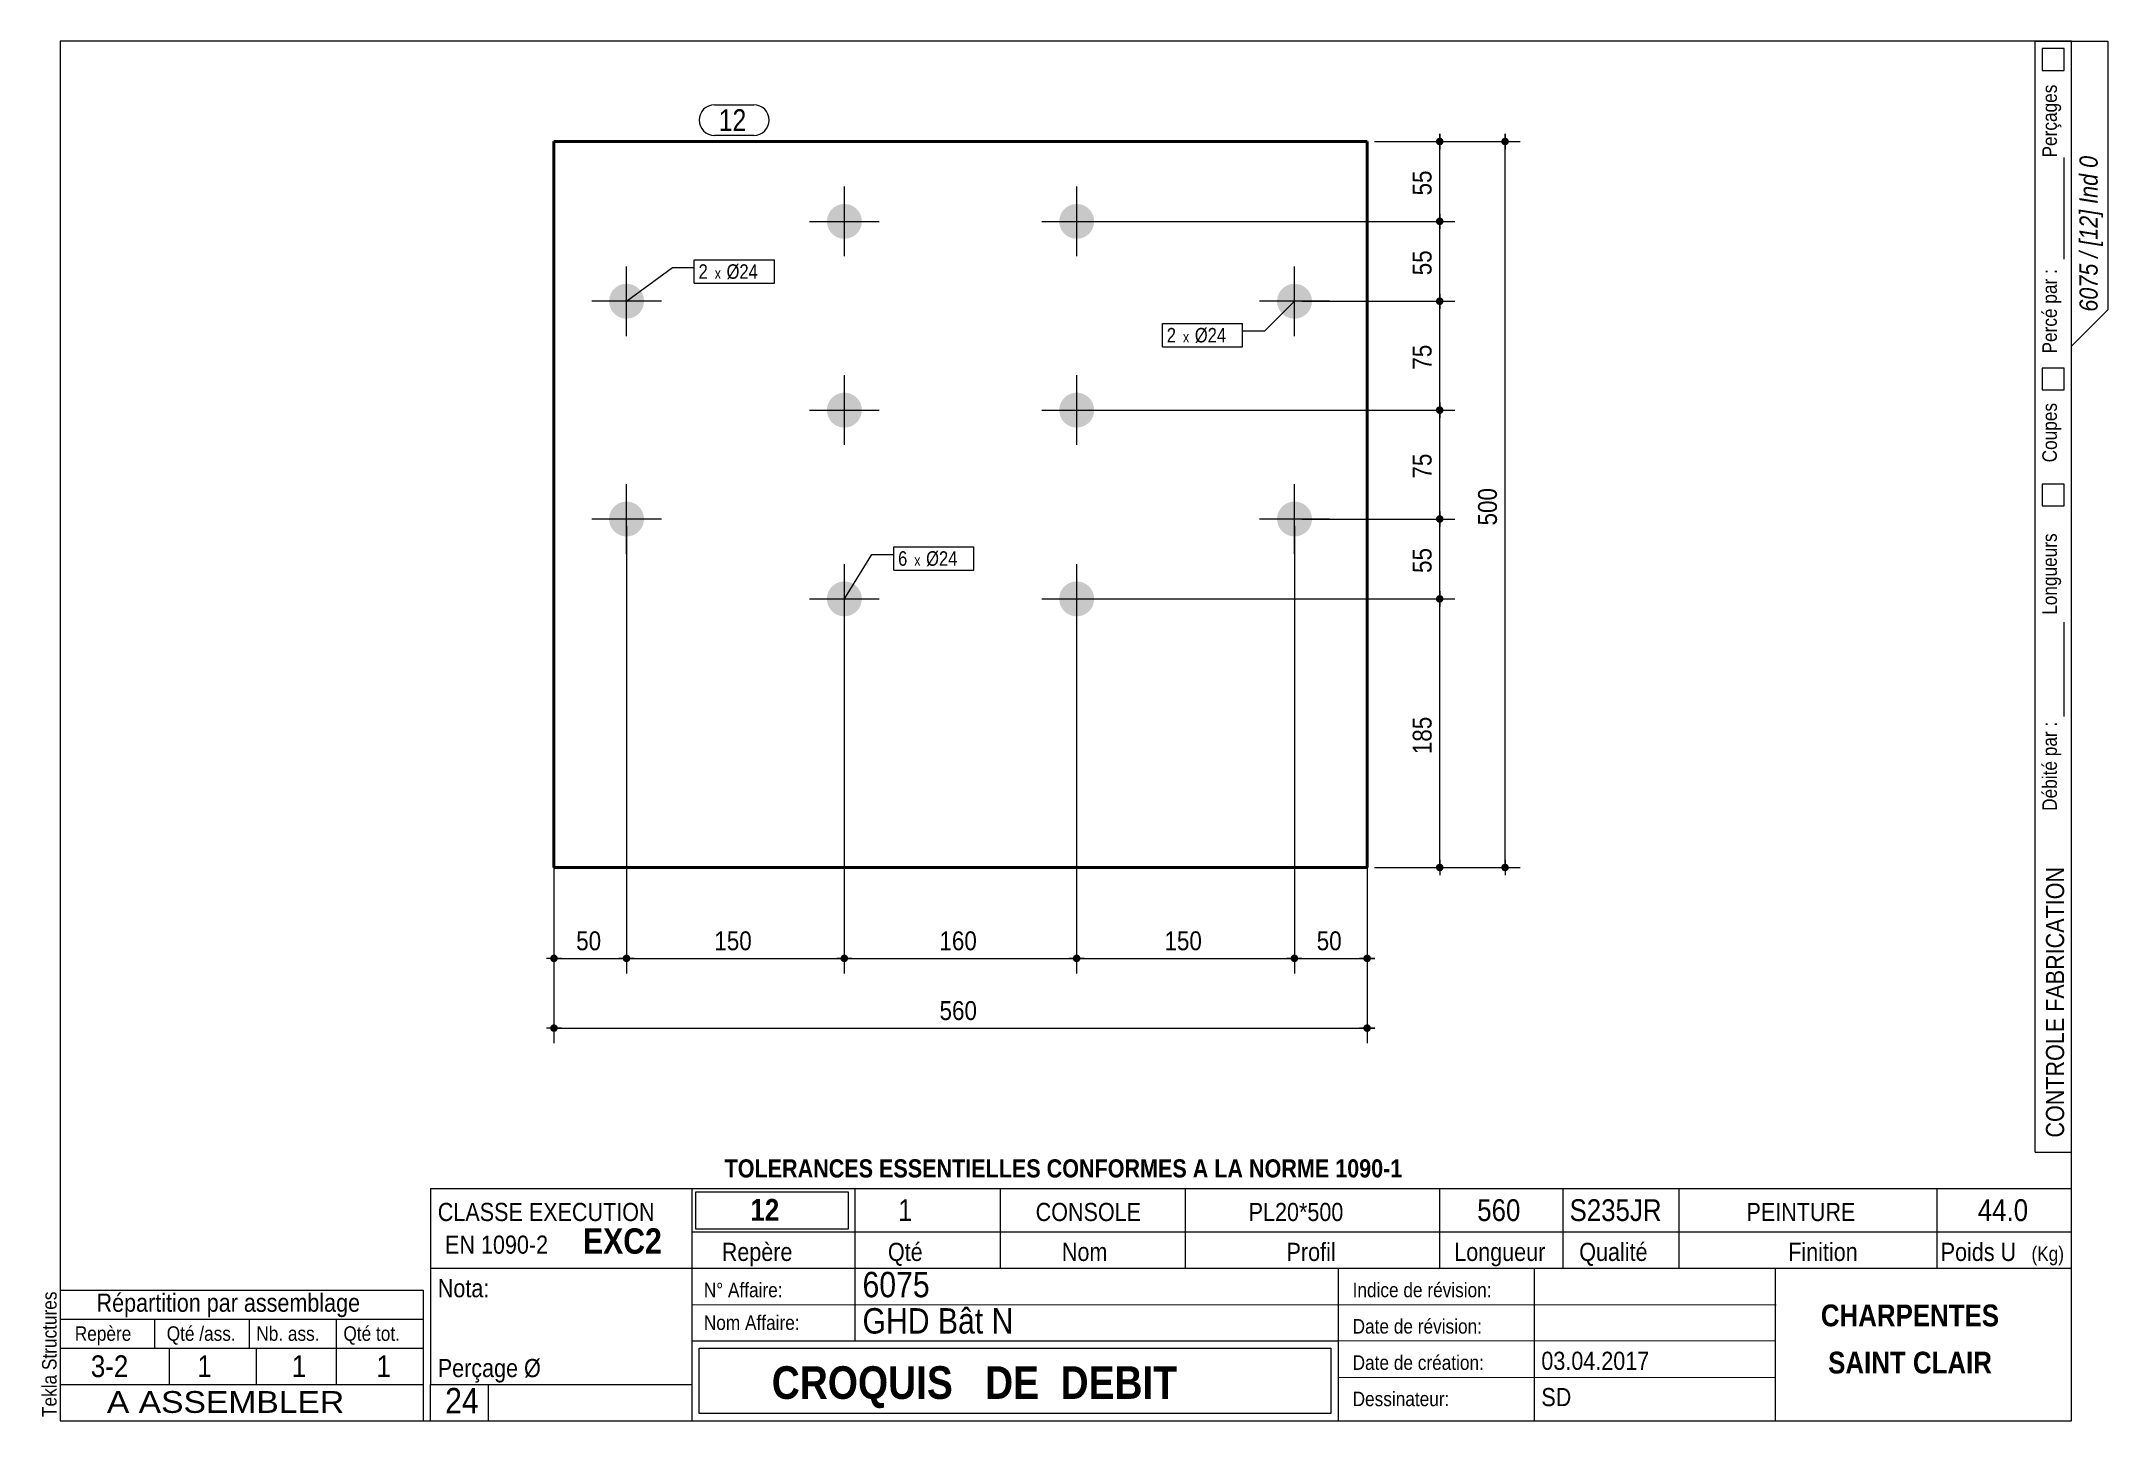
# Model space of a CAD drawing. Header units: millimetres. Extents: x 2 to 287, y 5 to 195.
import ezdxf

# ---------------------------------------------------------------- set-up
doc = ezdxf.new("R2010")
doc.units = ezdxf.units.MM
for name, color, linetype, lineweight in [('Autre type objet', 1, 'Continuous', 0), ('Boulon', 7, 'Continuous', 0), ('Cotation', 7, 'Continuous', 0), ('Désignation boulon', 3, 'Continuous', 0), ('Feuille dessin', 5, 'Continuous', 0), ('Piece', 2, 'Continuous', 0), ('Repère pièce', 3, 'Continuous', 0)]:
    doc.layers.add(name, color=color, linetype=linetype, lineweight=lineweight)
doc.styles.add('ARIAL', font='ARIAL.TTF')
doc.styles.add('ARIAL_BOLD', font='ARIALBD.TTF')
doc.styles.add('ARIAL_ITALIC', font='ARIALI.TTF')
doc.styles.add('ARIAL_NARROW', font='ARIAL.TTF')
doc.styles.add('COMIC_SANS_MS', font='COMIC.TTF')

# ---------------------------------------------------------------- blocks, each defined once
blk = doc.blocks.new('*A1')
at = {"layer": 'Boulon'}
for points in [[(85.4, 159.14), (85.4, 159.08), (85.39, 159.02), (85.39, 158.96), (85.38, 158.91), (85.37, 158.85), (85.37, 158.79), (85.35, 158.73), (85.34, 158.67), (85.33, 158.62), (85.31, 158.56), (85.3, 158.5), (85.28, 158.45), (85.26, 158.39), (85.24, 158.34), (85.22, 158.28), (85.19, 158.23), (85.17, 158.17), (85.14, 158.12), (85.12, 158.07), (85.09, 158.02), (85.06, 157.97), (85.03, 157.92), (85, 157.87), (84.96, 157.82), (84.93, 157.77), (84.89, 157.72), (84.86, 157.68), (84.82, 157.63), (84.78, 157.59), (84.74, 157.55), (84.7, 157.5), (84.66, 157.46), (84.61, 157.42), (84.57, 157.38), (84.52, 157.34), (84.48, 157.31), (84.43, 157.27), (84.38, 157.24), (84.33, 157.2), (84.28, 157.17), (84.23, 157.14), (84.18, 157.11), (84.13, 157.08), (84.08, 157.06), (84.03, 157.03), (83.97, 157.01), (83.92, 156.98), (83.86, 156.96), (83.81, 156.94), (83.75, 156.92), (83.7, 156.9), (83.64, 156.89), (83.58, 156.87), (83.53, 156.86), (83.47, 156.85), (83.41, 156.84), (83.35, 156.83), (83.29, 156.82), (83.24, 156.81), (83.18, 156.81), (83.12, 156.8), (83.06, 156.8), (83, 156.8), (82.94, 156.8), (82.88, 156.8), (82.82, 156.81), (82.77, 156.81), (82.71, 156.82), (82.65, 156.83), (82.59, 156.84), (82.53, 156.85), (82.47, 156.86), (82.42, 156.87), (82.36, 156.89), (82.3, 156.9), (82.25, 156.92), (82.19, 156.94), (82.14, 156.96), (82.08, 156.98), (82.03, 157.01), (81.97, 157.03), (81.92, 157.06), (81.87, 157.08), (81.82, 157.11), (81.77, 157.14), (81.72, 157.17), (81.67, 157.2), (81.62, 157.24), (81.57, 157.27), (81.52, 157.31), (81.48, 157.34), (81.43, 157.38), (81.39, 157.42), (81.35, 157.46), (81.3, 157.5), (81.26, 157.55), (81.22, 157.59), (81.18, 157.63), (81.15, 157.68), (81.11, 157.72), (81.07, 157.77), (81.04, 157.82), (81.01, 157.87), (80.97, 157.92), (80.94, 157.97), (80.91, 158.02), (80.88, 158.07), (80.86, 158.12), (80.83, 158.17), (80.81, 158.23), (80.78, 158.28), (80.76, 158.34), (80.74, 158.39), (80.72, 158.45), (80.7, 158.5), (80.69, 158.56), (80.67, 158.62), (80.66, 158.67), (80.65, 158.73), (80.64, 158.79), (80.63, 158.85), (80.62, 158.91), (80.61, 158.96), (80.61, 159.02), (80.6, 159.08), (80.6, 159.14), (80.6, 159.2), (80.6, 159.26), (80.6, 159.32), (80.61, 159.38), (80.61, 159.44), (80.62, 159.49), (80.63, 159.55), (80.64, 159.61), (80.65, 159.67), (80.66, 159.73), (80.67, 159.78), (80.69, 159.84), (80.7, 159.9), (80.72, 159.95), (80.74, 160.01), (80.76, 160.06), (80.78, 160.12), (80.81, 160.17), (80.83, 160.23), (80.86, 160.28), (80.88, 160.33), (80.91, 160.38), (80.94, 160.43), (80.97, 160.48), (81.01, 160.53), (81.04, 160.58), (81.07, 160.63), (81.11, 160.68), (81.15, 160.72), (81.18, 160.77), (81.22, 160.81), (81.26, 160.85), (81.3, 160.9), (81.35, 160.94), (81.39, 160.98), (81.43, 161.02), (81.48, 161.06), (81.52, 161.09), (81.57, 161.13), (81.62, 161.16), (81.67, 161.2), (81.72, 161.23), (81.77, 161.26), (81.82, 161.29), (81.87, 161.32), (81.92, 161.34), (81.97, 161.37), (82.03, 161.39), (82.08, 161.42), (82.14, 161.44), (82.19, 161.46), (82.25, 161.48), (82.3, 161.5), (82.36, 161.51), (82.42, 161.53), (82.47, 161.54), (82.53, 161.55), (82.59, 161.56), (82.65, 161.57), (82.71, 161.58), (82.77, 161.59), (82.82, 161.59), (82.88, 161.6), (82.94, 161.6), (83, 161.6), (83.06, 161.6), (83.12, 161.6), (83.18, 161.59), (83.24, 161.59), (83.29, 161.58), (83.35, 161.57), (83.41, 161.56), (83.47, 161.55), (83.53, 161.54), (83.58, 161.53), (83.64, 161.51), (83.7, 161.5), (83.75, 161.48), (83.81, 161.46), (83.86, 161.44), (83.92, 161.42), (83.97, 161.39), (84.03, 161.37), (84.08, 161.34), (84.13, 161.32), (84.18, 161.29), (84.23, 161.26), (84.28, 161.23), (84.33, 161.2), (84.38, 161.16), (84.43, 161.13), (84.48, 161.09), (84.52, 161.06), (84.57, 161.02), (84.61, 160.98), (84.66, 160.94), (84.7, 160.9), (84.74, 160.85), (84.78, 160.81), (84.82, 160.77), (84.86, 160.72), (84.89, 160.68), (84.93, 160.63), (84.96, 160.58), (85, 160.53), (85.03, 160.48), (85.06, 160.43), (85.09, 160.38), (85.12, 160.33), (85.14, 160.28), (85.17, 160.23), (85.19, 160.17), (85.22, 160.12), (85.24, 160.06), (85.26, 160.01), (85.28, 159.95), (85.3, 159.9), (85.31, 159.84), (85.33, 159.78), (85.34, 159.73), (85.35, 159.67), (85.37, 159.61), (85.37, 159.55), (85.38, 159.49), (85.39, 159.44), (85.39, 159.38), (85.4, 159.32), (85.4, 159.26), (85.4, 159.2)], [(85.4, 129.14), (85.4, 129.08), (85.39, 129.02), (85.39, 128.96), (85.38, 128.91), (85.37, 128.85), (85.37, 128.79), (85.35, 128.73), (85.34, 128.67), (85.33, 128.62), (85.31, 128.56), (85.3, 128.5), (85.28, 128.45), (85.26, 128.39), (85.24, 128.34), (85.22, 128.28), (85.19, 128.23), (85.17, 128.17), (85.14, 128.12), (85.12, 128.07), (85.09, 128.02), (85.06, 127.97), (85.03, 127.92), (85, 127.87), (84.96, 127.82), (84.93, 127.77), (84.89, 127.72), (84.86, 127.68), (84.82, 127.63), (84.78, 127.59), (84.74, 127.55), (84.7, 127.5), (84.66, 127.46), (84.61, 127.42), (84.57, 127.38), (84.52, 127.34), (84.48, 127.31), (84.43, 127.27), (84.38, 127.24), (84.33, 127.2), (84.28, 127.17), (84.23, 127.14), (84.18, 127.11), (84.13, 127.08), (84.08, 127.06), (84.03, 127.03), (83.97, 127.01), (83.92, 126.98), (83.86, 126.96), (83.81, 126.94), (83.75, 126.92), (83.7, 126.9), (83.64, 126.89), (83.58, 126.87), (83.53, 126.86), (83.47, 126.85), (83.41, 126.84), (83.35, 126.83), (83.29, 126.82), (83.24, 126.81), (83.18, 126.81), (83.12, 126.8), (83.06, 126.8), (83, 126.8), (82.94, 126.8), (82.88, 126.8), (82.82, 126.81), (82.77, 126.81), (82.71, 126.82), (82.65, 126.83), (82.59, 126.84), (82.53, 126.85), (82.47, 126.86), (82.42, 126.87), (82.36, 126.89), (82.3, 126.9), (82.25, 126.92), (82.19, 126.94), (82.14, 126.96), (82.08, 126.98), (82.03, 127.01), (81.97, 127.03), (81.92, 127.06), (81.87, 127.08), (81.82, 127.11), (81.77, 127.14), (81.72, 127.17), (81.67, 127.2), (81.62, 127.24), (81.57, 127.27), (81.52, 127.31), (81.48, 127.34), (81.43, 127.38), (81.39, 127.42), (81.35, 127.46), (81.3, 127.5), (81.26, 127.55), (81.22, 127.59), (81.18, 127.63), (81.15, 127.68), (81.11, 127.72), (81.07, 127.77), (81.04, 127.82), (81.01, 127.87), (80.97, 127.92), (80.94, 127.97), (80.91, 128.02), (80.88, 128.07), (80.86, 128.12), (80.83, 128.17), (80.81, 128.23), (80.78, 128.28), (80.76, 128.34), (80.74, 128.39), (80.72, 128.45), (80.7, 128.5), (80.69, 128.56), (80.67, 128.62), (80.66, 128.67), (80.65, 128.73), (80.64, 128.79), (80.63, 128.85), (80.62, 128.91), (80.61, 128.96), (80.61, 129.02), (80.6, 129.08), (80.6, 129.14), (80.6, 129.2), (80.6, 129.26), (80.6, 129.32), (80.61, 129.38), (80.61, 129.44), (80.62, 129.49), (80.63, 129.55), (80.64, 129.61), (80.65, 129.67), (80.66, 129.73), (80.67, 129.78), (80.69, 129.84), (80.7, 129.9), (80.72, 129.95), (80.74, 130.01), (80.76, 130.06), (80.78, 130.12), (80.81, 130.17), (80.83, 130.23), (80.86, 130.28), (80.88, 130.33), (80.91, 130.38), (80.94, 130.43), (80.97, 130.48), (81.01, 130.53), (81.04, 130.58), (81.07, 130.63), (81.11, 130.68), (81.15, 130.72), (81.18, 130.77), (81.22, 130.81), (81.26, 130.85), (81.3, 130.9), (81.35, 130.94), (81.39, 130.98), (81.43, 131.02), (81.48, 131.06), (81.52, 131.09), (81.57, 131.13), (81.62, 131.16), (81.67, 131.2), (81.72, 131.23), (81.77, 131.26), (81.82, 131.29), (81.87, 131.32), (81.92, 131.34), (81.97, 131.37), (82.03, 131.39), (82.08, 131.42), (82.14, 131.44), (82.19, 131.46), (82.25, 131.48), (82.3, 131.5), (82.36, 131.51), (82.42, 131.53), (82.47, 131.54), (82.53, 131.55), (82.59, 131.56), (82.65, 131.57), (82.71, 131.58), (82.77, 131.59), (82.82, 131.59), (82.88, 131.6), (82.94, 131.6), (83, 131.6), (83.06, 131.6), (83.12, 131.6), (83.18, 131.59), (83.24, 131.59), (83.29, 131.58), (83.35, 131.57), (83.41, 131.56), (83.47, 131.55), (83.53, 131.54), (83.58, 131.53), (83.64, 131.51), (83.7, 131.5), (83.75, 131.48), (83.81, 131.46), (83.86, 131.44), (83.92, 131.42), (83.97, 131.39), (84.03, 131.37), (84.08, 131.34), (84.13, 131.32), (84.18, 131.29), (84.23, 131.26), (84.28, 131.23), (84.33, 131.2), (84.38, 131.16), (84.43, 131.13), (84.48, 131.09), (84.52, 131.06), (84.57, 131.02), (84.61, 130.98), (84.66, 130.94), (84.7, 130.9), (84.74, 130.85), (84.78, 130.81), (84.82, 130.77), (84.86, 130.72), (84.89, 130.68), (84.93, 130.63), (84.96, 130.58), (85, 130.53), (85.03, 130.48), (85.06, 130.43), (85.09, 130.38), (85.12, 130.33), (85.14, 130.28), (85.17, 130.23), (85.19, 130.17), (85.22, 130.12), (85.24, 130.06), (85.26, 130.01), (85.28, 129.95), (85.3, 129.9), (85.31, 129.84), (85.33, 129.78), (85.34, 129.73), (85.35, 129.67), (85.37, 129.61), (85.37, 129.55), (85.38, 129.49), (85.39, 129.44), (85.39, 129.38), (85.4, 129.32), (85.4, 129.26), (85.4, 129.2)]]:
    blk.add_hatch(color=256, dxfattribs=at).paths.add_polyline_path(points, flags=17)
at = {"layer": 'Boulon', "linetype": 'Continuous', "lineweight": 0}
for p, q in [((83, 154.4), (83, 164)), ((87.8, 159.2), (78.2, 159.2)), ((83, 124.4), (83, 134)), ((87.8, 129.2), (78.2, 129.2))]:
    blk.add_line(p, q, dxfattribs=at)
blk = doc.blocks.new('*A2')
at = {"layer": 'Boulon'}
for points in [[(177.4, 159.14), (177.4, 159.08), (177.39, 159.02), (177.39, 158.96), (177.38, 158.91), (177.37, 158.85), (177.37, 158.79), (177.35, 158.73), (177.34, 158.67), (177.33, 158.62), (177.31, 158.56), (177.3, 158.5), (177.28, 158.45), (177.26, 158.39), (177.24, 158.34), (177.22, 158.28), (177.19, 158.23), (177.17, 158.17), (177.14, 158.12), (177.12, 158.07), (177.09, 158.02), (177.06, 157.97), (177.03, 157.92), (177, 157.87), (176.96, 157.82), (176.93, 157.77), (176.89, 157.72), (176.86, 157.68), (176.82, 157.63), (176.78, 157.59), (176.74, 157.55), (176.7, 157.5), (176.66, 157.46), (176.61, 157.42), (176.57, 157.38), (176.52, 157.34), (176.48, 157.31), (176.43, 157.27), (176.38, 157.24), (176.33, 157.2), (176.28, 157.17), (176.23, 157.14), (176.18, 157.11), (176.13, 157.08), (176.08, 157.06), (176.03, 157.03), (175.97, 157.01), (175.92, 156.98), (175.86, 156.96), (175.81, 156.94), (175.75, 156.92), (175.7, 156.9), (175.64, 156.89), (175.58, 156.87), (175.53, 156.86), (175.47, 156.85), (175.41, 156.84), (175.35, 156.83), (175.29, 156.82), (175.24, 156.81), (175.18, 156.81), (175.12, 156.8), (175.06, 156.8), (175, 156.8), (174.94, 156.8), (174.88, 156.8), (174.82, 156.81), (174.77, 156.81), (174.71, 156.82), (174.65, 156.83), (174.59, 156.84), (174.53, 156.85), (174.47, 156.86), (174.42, 156.87), (174.36, 156.89), (174.3, 156.9), (174.25, 156.92), (174.19, 156.94), (174.14, 156.96), (174.08, 156.98), (174.03, 157.01), (173.97, 157.03), (173.92, 157.06), (173.87, 157.08), (173.82, 157.11), (173.77, 157.14), (173.72, 157.17), (173.67, 157.2), (173.62, 157.24), (173.57, 157.27), (173.52, 157.31), (173.48, 157.34), (173.43, 157.38), (173.39, 157.42), (173.35, 157.46), (173.3, 157.5), (173.26, 157.55), (173.22, 157.59), (173.18, 157.63), (173.15, 157.68), (173.11, 157.72), (173.07, 157.77), (173.04, 157.82), (173.01, 157.87), (172.97, 157.92), (172.94, 157.97), (172.91, 158.02), (172.88, 158.07), (172.86, 158.12), (172.83, 158.17), (172.81, 158.23), (172.78, 158.28), (172.76, 158.34), (172.74, 158.39), (172.72, 158.45), (172.7, 158.5), (172.69, 158.56), (172.67, 158.62), (172.66, 158.67), (172.65, 158.73), (172.64, 158.79), (172.63, 158.85), (172.62, 158.91), (172.61, 158.96), (172.61, 159.02), (172.6, 159.08), (172.6, 159.14), (172.6, 159.2), (172.6, 159.26), (172.6, 159.32), (172.61, 159.38), (172.61, 159.44), (172.62, 159.49), (172.63, 159.55), (172.64, 159.61), (172.65, 159.67), (172.66, 159.73), (172.67, 159.78), (172.69, 159.84), (172.7, 159.9), (172.72, 159.95), (172.74, 160.01), (172.76, 160.06), (172.78, 160.12), (172.81, 160.17), (172.83, 160.23), (172.86, 160.28), (172.88, 160.33), (172.91, 160.38), (172.94, 160.43), (172.97, 160.48), (173.01, 160.53), (173.04, 160.58), (173.07, 160.63), (173.11, 160.68), (173.15, 160.72), (173.18, 160.77), (173.22, 160.81), (173.26, 160.85), (173.3, 160.9), (173.35, 160.94), (173.39, 160.98), (173.43, 161.02), (173.48, 161.06), (173.52, 161.09), (173.57, 161.13), (173.62, 161.16), (173.67, 161.2), (173.72, 161.23), (173.77, 161.26), (173.82, 161.29), (173.87, 161.32), (173.92, 161.34), (173.97, 161.37), (174.03, 161.39), (174.08, 161.42), (174.14, 161.44), (174.19, 161.46), (174.25, 161.48), (174.3, 161.5), (174.36, 161.51), (174.42, 161.53), (174.47, 161.54), (174.53, 161.55), (174.59, 161.56), (174.65, 161.57), (174.71, 161.58), (174.77, 161.59), (174.82, 161.59), (174.88, 161.6), (174.94, 161.6), (175, 161.6), (175.06, 161.6), (175.12, 161.6), (175.18, 161.59), (175.24, 161.59), (175.29, 161.58), (175.35, 161.57), (175.41, 161.56), (175.47, 161.55), (175.53, 161.54), (175.58, 161.53), (175.64, 161.51), (175.7, 161.5), (175.75, 161.48), (175.81, 161.46), (175.86, 161.44), (175.92, 161.42), (175.97, 161.39), (176.03, 161.37), (176.08, 161.34), (176.13, 161.32), (176.18, 161.29), (176.23, 161.26), (176.28, 161.23), (176.33, 161.2), (176.38, 161.16), (176.43, 161.13), (176.48, 161.09), (176.52, 161.06), (176.57, 161.02), (176.61, 160.98), (176.66, 160.94), (176.7, 160.9), (176.74, 160.85), (176.78, 160.81), (176.82, 160.77), (176.86, 160.72), (176.89, 160.68), (176.93, 160.63), (176.96, 160.58), (177, 160.53), (177.03, 160.48), (177.06, 160.43), (177.09, 160.38), (177.12, 160.33), (177.14, 160.28), (177.17, 160.23), (177.19, 160.17), (177.22, 160.12), (177.24, 160.06), (177.26, 160.01), (177.28, 159.95), (177.3, 159.9), (177.31, 159.84), (177.33, 159.78), (177.34, 159.73), (177.35, 159.67), (177.37, 159.61), (177.37, 159.55), (177.38, 159.49), (177.39, 159.44), (177.39, 159.38), (177.4, 159.32), (177.4, 159.26), (177.4, 159.2)], [(177.4, 129.14), (177.4, 129.08), (177.39, 129.02), (177.39, 128.96), (177.38, 128.91), (177.37, 128.85), (177.37, 128.79), (177.35, 128.73), (177.34, 128.67), (177.33, 128.62), (177.31, 128.56), (177.3, 128.5), (177.28, 128.45), (177.26, 128.39), (177.24, 128.34), (177.22, 128.28), (177.19, 128.23), (177.17, 128.17), (177.14, 128.12), (177.12, 128.07), (177.09, 128.02), (177.06, 127.97), (177.03, 127.92), (177, 127.87), (176.96, 127.82), (176.93, 127.77), (176.89, 127.72), (176.86, 127.68), (176.82, 127.63), (176.78, 127.59), (176.74, 127.55), (176.7, 127.5), (176.66, 127.46), (176.61, 127.42), (176.57, 127.38), (176.52, 127.34), (176.48, 127.31), (176.43, 127.27), (176.38, 127.24), (176.33, 127.2), (176.28, 127.17), (176.23, 127.14), (176.18, 127.11), (176.13, 127.08), (176.08, 127.06), (176.03, 127.03), (175.97, 127.01), (175.92, 126.98), (175.86, 126.96), (175.81, 126.94), (175.75, 126.92), (175.7, 126.9), (175.64, 126.89), (175.58, 126.87), (175.53, 126.86), (175.47, 126.85), (175.41, 126.84), (175.35, 126.83), (175.29, 126.82), (175.24, 126.81), (175.18, 126.81), (175.12, 126.8), (175.06, 126.8), (175, 126.8), (174.94, 126.8), (174.88, 126.8), (174.82, 126.81), (174.77, 126.81), (174.71, 126.82), (174.65, 126.83), (174.59, 126.84), (174.53, 126.85), (174.47, 126.86), (174.42, 126.87), (174.36, 126.89), (174.3, 126.9), (174.25, 126.92), (174.19, 126.94), (174.14, 126.96), (174.08, 126.98), (174.03, 127.01), (173.97, 127.03), (173.92, 127.06), (173.87, 127.08), (173.82, 127.11), (173.77, 127.14), (173.72, 127.17), (173.67, 127.2), (173.62, 127.24), (173.57, 127.27), (173.52, 127.31), (173.48, 127.34), (173.43, 127.38), (173.39, 127.42), (173.35, 127.46), (173.3, 127.5), (173.26, 127.55), (173.22, 127.59), (173.18, 127.63), (173.15, 127.68), (173.11, 127.72), (173.07, 127.77), (173.04, 127.82), (173.01, 127.87), (172.97, 127.92), (172.94, 127.97), (172.91, 128.02), (172.88, 128.07), (172.86, 128.12), (172.83, 128.17), (172.81, 128.23), (172.78, 128.28), (172.76, 128.34), (172.74, 128.39), (172.72, 128.45), (172.7, 128.5), (172.69, 128.56), (172.67, 128.62), (172.66, 128.67), (172.65, 128.73), (172.64, 128.79), (172.63, 128.85), (172.62, 128.91), (172.61, 128.96), (172.61, 129.02), (172.6, 129.08), (172.6, 129.14), (172.6, 129.2), (172.6, 129.26), (172.6, 129.32), (172.61, 129.38), (172.61, 129.44), (172.62, 129.49), (172.63, 129.55), (172.64, 129.61), (172.65, 129.67), (172.66, 129.73), (172.67, 129.78), (172.69, 129.84), (172.7, 129.9), (172.72, 129.95), (172.74, 130.01), (172.76, 130.06), (172.78, 130.12), (172.81, 130.17), (172.83, 130.23), (172.86, 130.28), (172.88, 130.33), (172.91, 130.38), (172.94, 130.43), (172.97, 130.48), (173.01, 130.53), (173.04, 130.58), (173.07, 130.63), (173.11, 130.68), (173.15, 130.72), (173.18, 130.77), (173.22, 130.81), (173.26, 130.85), (173.3, 130.9), (173.35, 130.94), (173.39, 130.98), (173.43, 131.02), (173.48, 131.06), (173.52, 131.09), (173.57, 131.13), (173.62, 131.16), (173.67, 131.2), (173.72, 131.23), (173.77, 131.26), (173.82, 131.29), (173.87, 131.32), (173.92, 131.34), (173.97, 131.37), (174.03, 131.39), (174.08, 131.42), (174.14, 131.44), (174.19, 131.46), (174.25, 131.48), (174.3, 131.5), (174.36, 131.51), (174.42, 131.53), (174.47, 131.54), (174.53, 131.55), (174.59, 131.56), (174.65, 131.57), (174.71, 131.58), (174.77, 131.59), (174.82, 131.59), (174.88, 131.6), (174.94, 131.6), (175, 131.6), (175.06, 131.6), (175.12, 131.6), (175.18, 131.59), (175.24, 131.59), (175.29, 131.58), (175.35, 131.57), (175.41, 131.56), (175.47, 131.55), (175.53, 131.54), (175.58, 131.53), (175.64, 131.51), (175.7, 131.5), (175.75, 131.48), (175.81, 131.46), (175.86, 131.44), (175.92, 131.42), (175.97, 131.39), (176.03, 131.37), (176.08, 131.34), (176.13, 131.32), (176.18, 131.29), (176.23, 131.26), (176.28, 131.23), (176.33, 131.2), (176.38, 131.16), (176.43, 131.13), (176.48, 131.09), (176.52, 131.06), (176.57, 131.02), (176.61, 130.98), (176.66, 130.94), (176.7, 130.9), (176.74, 130.85), (176.78, 130.81), (176.82, 130.77), (176.86, 130.72), (176.89, 130.68), (176.93, 130.63), (176.96, 130.58), (177, 130.53), (177.03, 130.48), (177.06, 130.43), (177.09, 130.38), (177.12, 130.33), (177.14, 130.28), (177.17, 130.23), (177.19, 130.17), (177.22, 130.12), (177.24, 130.06), (177.26, 130.01), (177.28, 129.95), (177.3, 129.9), (177.31, 129.84), (177.33, 129.78), (177.34, 129.73), (177.35, 129.67), (177.37, 129.61), (177.37, 129.55), (177.38, 129.49), (177.39, 129.44), (177.39, 129.38), (177.4, 129.32), (177.4, 129.26), (177.4, 129.2)]]:
    blk.add_hatch(color=256, dxfattribs=at).paths.add_polyline_path(points, flags=17)
at = {"layer": 'Boulon', "linetype": 'Continuous', "lineweight": 0}
for p, q in [((175, 154.4), (175, 164)), ((179.8, 159.2), (170.2, 159.2)), ((175, 124.4), (175, 134)), ((179.8, 129.2), (170.2, 129.2))]:
    blk.add_line(p, q, dxfattribs=at)
blk = doc.blocks.new('*A3')
at = {"layer": 'Boulon'}
for points in [[(112.94, 167.8), (112.88, 167.8), (112.82, 167.81), (112.77, 167.81), (112.71, 167.82), (112.65, 167.83), (112.59, 167.84), (112.53, 167.85), (112.47, 167.86), (112.42, 167.87), (112.36, 167.89), (112.3, 167.9), (112.25, 167.92), (112.19, 167.94), (112.14, 167.96), (112.08, 167.98), (112.03, 168.01), (111.97, 168.03), (111.92, 168.06), (111.87, 168.08), (111.82, 168.11), (111.77, 168.14), (111.72, 168.17), (111.67, 168.2), (111.62, 168.24), (111.57, 168.27), (111.52, 168.31), (111.48, 168.34), (111.43, 168.38), (111.39, 168.42), (111.35, 168.46), (111.3, 168.5), (111.26, 168.55), (111.22, 168.59), (111.18, 168.63), (111.15, 168.68), (111.11, 168.72), (111.07, 168.77), (111.04, 168.82), (111.01, 168.87), (110.97, 168.92), (110.94, 168.97), (110.91, 169.02), (110.88, 169.07), (110.86, 169.12), (110.83, 169.17), (110.81, 169.23), (110.78, 169.28), (110.76, 169.34), (110.74, 169.39), (110.72, 169.45), (110.7, 169.5), (110.69, 169.56), (110.67, 169.62), (110.66, 169.67), (110.65, 169.73), (110.64, 169.79), (110.63, 169.85), (110.62, 169.91), (110.61, 169.96), (110.61, 170.02), (110.6, 170.08), (110.6, 170.14), (110.6, 170.2), (110.6, 170.26), (110.6, 170.32), (110.61, 170.38), (110.61, 170.44), (110.62, 170.49), (110.63, 170.55), (110.64, 170.61), (110.65, 170.67), (110.66, 170.73), (110.67, 170.78), (110.69, 170.84), (110.7, 170.9), (110.72, 170.95), (110.74, 171.01), (110.76, 171.06), (110.78, 171.12), (110.81, 171.17), (110.83, 171.23), (110.86, 171.28), (110.88, 171.33), (110.91, 171.38), (110.94, 171.43), (110.97, 171.48), (111.01, 171.53), (111.04, 171.58), (111.07, 171.63), (111.11, 171.68), (111.15, 171.72), (111.18, 171.77), (111.22, 171.81), (111.26, 171.85), (111.3, 171.9), (111.35, 171.94), (111.39, 171.98), (111.43, 172.02), (111.48, 172.06), (111.52, 172.09), (111.57, 172.13), (111.62, 172.16), (111.67, 172.2), (111.72, 172.23), (111.77, 172.26), (111.82, 172.29), (111.87, 172.32), (111.92, 172.34), (111.97, 172.37), (112.03, 172.39), (112.08, 172.42), (112.14, 172.44), (112.19, 172.46), (112.25, 172.48), (112.3, 172.5), (112.36, 172.51), (112.42, 172.53), (112.47, 172.54), (112.53, 172.55), (112.59, 172.56), (112.65, 172.57), (112.71, 172.58), (112.77, 172.59), (112.82, 172.59), (112.88, 172.6), (112.94, 172.6), (113, 172.6), (113.06, 172.6), (113.12, 172.6), (113.18, 172.59), (113.24, 172.59), (113.29, 172.58), (113.35, 172.57), (113.41, 172.56), (113.47, 172.55), (113.53, 172.54), (113.58, 172.53), (113.64, 172.51), (113.7, 172.5), (113.75, 172.48), (113.81, 172.46), (113.86, 172.44), (113.92, 172.42), (113.97, 172.39), (114.03, 172.37), (114.08, 172.34), (114.13, 172.32), (114.18, 172.29), (114.23, 172.26), (114.28, 172.23), (114.33, 172.2), (114.38, 172.16), (114.43, 172.13), (114.48, 172.09), (114.52, 172.06), (114.57, 172.02), (114.61, 171.98), (114.66, 171.94), (114.7, 171.9), (114.74, 171.85), (114.78, 171.81), (114.82, 171.77), (114.86, 171.72), (114.89, 171.68), (114.93, 171.63), (114.96, 171.58), (115, 171.53), (115.03, 171.48), (115.06, 171.43), (115.09, 171.38), (115.12, 171.33), (115.14, 171.28), (115.17, 171.23), (115.19, 171.17), (115.22, 171.12), (115.24, 171.06), (115.26, 171.01), (115.28, 170.95), (115.3, 170.9), (115.31, 170.84), (115.33, 170.78), (115.34, 170.73), (115.35, 170.67), (115.37, 170.61), (115.37, 170.55), (115.38, 170.49), (115.39, 170.44), (115.39, 170.38), (115.4, 170.32), (115.4, 170.26), (115.4, 170.2), (115.4, 170.14), (115.4, 170.08), (115.39, 170.02), (115.39, 169.96), (115.38, 169.91), (115.37, 169.85), (115.37, 169.79), (115.35, 169.73), (115.34, 169.67), (115.33, 169.62), (115.31, 169.56), (115.3, 169.5), (115.28, 169.45), (115.26, 169.39), (115.24, 169.34), (115.22, 169.28), (115.19, 169.23), (115.17, 169.17), (115.14, 169.12), (115.12, 169.07), (115.09, 169.02), (115.06, 168.97), (115.03, 168.92), (115, 168.87), (114.96, 168.82), (114.93, 168.77), (114.89, 168.72), (114.86, 168.68), (114.82, 168.63), (114.78, 168.59), (114.74, 168.55), (114.7, 168.5), (114.66, 168.46), (114.61, 168.42), (114.57, 168.38), (114.52, 168.34), (114.48, 168.31), (114.43, 168.27), (114.38, 168.24), (114.33, 168.2), (114.28, 168.17), (114.23, 168.14), (114.18, 168.11), (114.13, 168.08), (114.08, 168.06), (114.03, 168.03), (113.97, 168.01), (113.92, 167.98), (113.86, 167.96), (113.81, 167.94), (113.75, 167.92), (113.7, 167.9), (113.64, 167.89), (113.58, 167.87), (113.53, 167.86), (113.47, 167.85), (113.41, 167.84), (113.35, 167.83), (113.29, 167.82), (113.24, 167.81), (113.18, 167.81), (113.12, 167.8), (113.06, 167.8), (113, 167.8)], [(144.94, 167.8), (144.88, 167.8), (144.82, 167.81), (144.77, 167.81), (144.71, 167.82), (144.65, 167.83), (144.59, 167.84), (144.53, 167.85), (144.47, 167.86), (144.42, 167.87), (144.36, 167.89), (144.3, 167.9), (144.25, 167.92), (144.19, 167.94), (144.14, 167.96), (144.08, 167.98), (144.03, 168.01), (143.97, 168.03), (143.92, 168.06), (143.87, 168.08), (143.82, 168.11), (143.77, 168.14), (143.72, 168.17), (143.67, 168.2), (143.62, 168.24), (143.57, 168.27), (143.52, 168.31), (143.48, 168.34), (143.43, 168.38), (143.39, 168.42), (143.35, 168.46), (143.3, 168.5), (143.26, 168.55), (143.22, 168.59), (143.18, 168.63), (143.15, 168.68), (143.11, 168.72), (143.07, 168.77), (143.04, 168.82), (143.01, 168.87), (142.97, 168.92), (142.94, 168.97), (142.91, 169.02), (142.88, 169.07), (142.86, 169.12), (142.83, 169.17), (142.81, 169.23), (142.78, 169.28), (142.76, 169.34), (142.74, 169.39), (142.72, 169.45), (142.7, 169.5), (142.69, 169.56), (142.67, 169.62), (142.66, 169.67), (142.65, 169.73), (142.64, 169.79), (142.63, 169.85), (142.62, 169.91), (142.61, 169.96), (142.61, 170.02), (142.6, 170.08), (142.6, 170.14), (142.6, 170.2), (142.6, 170.26), (142.6, 170.32), (142.61, 170.38), (142.61, 170.44), (142.62, 170.49), (142.63, 170.55), (142.64, 170.61), (142.65, 170.67), (142.66, 170.73), (142.67, 170.78), (142.69, 170.84), (142.7, 170.9), (142.72, 170.95), (142.74, 171.01), (142.76, 171.06), (142.78, 171.12), (142.81, 171.17), (142.83, 171.23), (142.86, 171.28), (142.88, 171.33), (142.91, 171.38), (142.94, 171.43), (142.97, 171.48), (143.01, 171.53), (143.04, 171.58), (143.07, 171.63), (143.11, 171.68), (143.15, 171.72), (143.18, 171.77), (143.22, 171.81), (143.26, 171.85), (143.3, 171.9), (143.35, 171.94), (143.39, 171.98), (143.43, 172.02), (143.48, 172.06), (143.52, 172.09), (143.57, 172.13), (143.62, 172.16), (143.67, 172.2), (143.72, 172.23), (143.77, 172.26), (143.82, 172.29), (143.87, 172.32), (143.92, 172.34), (143.97, 172.37), (144.03, 172.39), (144.08, 172.42), (144.14, 172.44), (144.19, 172.46), (144.25, 172.48), (144.3, 172.5), (144.36, 172.51), (144.42, 172.53), (144.47, 172.54), (144.53, 172.55), (144.59, 172.56), (144.65, 172.57), (144.71, 172.58), (144.77, 172.59), (144.82, 172.59), (144.88, 172.6), (144.94, 172.6), (145, 172.6), (145.06, 172.6), (145.12, 172.6), (145.18, 172.59), (145.24, 172.59), (145.29, 172.58), (145.35, 172.57), (145.41, 172.56), (145.47, 172.55), (145.53, 172.54), (145.58, 172.53), (145.64, 172.51), (145.7, 172.5), (145.75, 172.48), (145.81, 172.46), (145.86, 172.44), (145.92, 172.42), (145.97, 172.39), (146.03, 172.37), (146.08, 172.34), (146.13, 172.32), (146.18, 172.29), (146.23, 172.26), (146.28, 172.23), (146.33, 172.2), (146.38, 172.16), (146.43, 172.13), (146.48, 172.09), (146.52, 172.06), (146.57, 172.02), (146.61, 171.98), (146.66, 171.94), (146.7, 171.9), (146.74, 171.85), (146.78, 171.81), (146.82, 171.77), (146.86, 171.72), (146.89, 171.68), (146.93, 171.63), (146.96, 171.58), (147, 171.53), (147.03, 171.48), (147.06, 171.43), (147.09, 171.38), (147.12, 171.33), (147.14, 171.28), (147.17, 171.23), (147.19, 171.17), (147.22, 171.12), (147.24, 171.06), (147.26, 171.01), (147.28, 170.95), (147.3, 170.9), (147.31, 170.84), (147.33, 170.78), (147.34, 170.73), (147.35, 170.67), (147.37, 170.61), (147.37, 170.55), (147.38, 170.49), (147.39, 170.44), (147.39, 170.38), (147.4, 170.32), (147.4, 170.26), (147.4, 170.2), (147.4, 170.14), (147.4, 170.08), (147.39, 170.02), (147.39, 169.96), (147.38, 169.91), (147.37, 169.85), (147.37, 169.79), (147.35, 169.73), (147.34, 169.67), (147.33, 169.62), (147.31, 169.56), (147.3, 169.5), (147.28, 169.45), (147.26, 169.39), (147.24, 169.34), (147.22, 169.28), (147.19, 169.23), (147.17, 169.17), (147.14, 169.12), (147.12, 169.07), (147.09, 169.02), (147.06, 168.97), (147.03, 168.92), (147, 168.87), (146.96, 168.82), (146.93, 168.77), (146.89, 168.72), (146.86, 168.68), (146.82, 168.63), (146.78, 168.59), (146.74, 168.55), (146.7, 168.5), (146.66, 168.46), (146.61, 168.42), (146.57, 168.38), (146.52, 168.34), (146.48, 168.31), (146.43, 168.27), (146.38, 168.24), (146.33, 168.2), (146.28, 168.17), (146.23, 168.14), (146.18, 168.11), (146.13, 168.08), (146.08, 168.06), (146.03, 168.03), (145.97, 168.01), (145.92, 167.98), (145.86, 167.96), (145.81, 167.94), (145.75, 167.92), (145.7, 167.9), (145.64, 167.89), (145.58, 167.87), (145.53, 167.86), (145.47, 167.85), (145.41, 167.84), (145.35, 167.83), (145.29, 167.82), (145.24, 167.81), (145.18, 167.81), (145.12, 167.8), (145.06, 167.8), (145, 167.8)], [(112.94, 141.8), (112.88, 141.8), (112.82, 141.81), (112.77, 141.81), (112.71, 141.82), (112.65, 141.83), (112.59, 141.84), (112.53, 141.85), (112.47, 141.86), (112.42, 141.87), (112.36, 141.89), (112.3, 141.9), (112.25, 141.92), (112.19, 141.94), (112.14, 141.96), (112.08, 141.98), (112.03, 142.01), (111.97, 142.03), (111.92, 142.06), (111.87, 142.08), (111.82, 142.11), (111.77, 142.14), (111.72, 142.17), (111.67, 142.2), (111.62, 142.24), (111.57, 142.27), (111.52, 142.31), (111.48, 142.34), (111.43, 142.38), (111.39, 142.42), (111.35, 142.46), (111.3, 142.5), (111.26, 142.55), (111.22, 142.59), (111.18, 142.63), (111.15, 142.68), (111.11, 142.72), (111.07, 142.77), (111.04, 142.82), (111.01, 142.87), (110.97, 142.92), (110.94, 142.97), (110.91, 143.02), (110.88, 143.07), (110.86, 143.12), (110.83, 143.17), (110.81, 143.23), (110.78, 143.28), (110.76, 143.34), (110.74, 143.39), (110.72, 143.45), (110.7, 143.5), (110.69, 143.56), (110.67, 143.62), (110.66, 143.67), (110.65, 143.73), (110.64, 143.79), (110.63, 143.85), (110.62, 143.91), (110.61, 143.96), (110.61, 144.02), (110.6, 144.08), (110.6, 144.14), (110.6, 144.2), (110.6, 144.26), (110.6, 144.32), (110.61, 144.38), (110.61, 144.44), (110.62, 144.49), (110.63, 144.55), (110.64, 144.61), (110.65, 144.67), (110.66, 144.73), (110.67, 144.78), (110.69, 144.84), (110.7, 144.9), (110.72, 144.95), (110.74, 145.01), (110.76, 145.06), (110.78, 145.12), (110.81, 145.17), (110.83, 145.23), (110.86, 145.28), (110.88, 145.33), (110.91, 145.38), (110.94, 145.43), (110.97, 145.48), (111.01, 145.53), (111.04, 145.58), (111.07, 145.63), (111.11, 145.68), (111.15, 145.72), (111.18, 145.77), (111.22, 145.81), (111.26, 145.85), (111.3, 145.9), (111.35, 145.94), (111.39, 145.98), (111.43, 146.02), (111.48, 146.06), (111.52, 146.09), (111.57, 146.13), (111.62, 146.16), (111.67, 146.2), (111.72, 146.23), (111.77, 146.26), (111.82, 146.29), (111.87, 146.32), (111.92, 146.34), (111.97, 146.37), (112.03, 146.39), (112.08, 146.42), (112.14, 146.44), (112.19, 146.46), (112.25, 146.48), (112.3, 146.5), (112.36, 146.51), (112.42, 146.53), (112.47, 146.54), (112.53, 146.55), (112.59, 146.56), (112.65, 146.57), (112.71, 146.58), (112.77, 146.59), (112.82, 146.59), (112.88, 146.6), (112.94, 146.6), (113, 146.6), (113.06, 146.6), (113.12, 146.6), (113.18, 146.59), (113.24, 146.59), (113.29, 146.58), (113.35, 146.57), (113.41, 146.56), (113.47, 146.55), (113.53, 146.54), (113.58, 146.53), (113.64, 146.51), (113.7, 146.5), (113.75, 146.48), (113.81, 146.46), (113.86, 146.44), (113.92, 146.42), (113.97, 146.39), (114.03, 146.37), (114.08, 146.34), (114.13, 146.32), (114.18, 146.29), (114.23, 146.26), (114.28, 146.23), (114.33, 146.2), (114.38, 146.16), (114.43, 146.13), (114.48, 146.09), (114.52, 146.06), (114.57, 146.02), (114.61, 145.98), (114.66, 145.94), (114.7, 145.9), (114.74, 145.85), (114.78, 145.81), (114.82, 145.77), (114.86, 145.72), (114.89, 145.68), (114.93, 145.63), (114.96, 145.58), (115, 145.53), (115.03, 145.48), (115.06, 145.43), (115.09, 145.38), (115.12, 145.33), (115.14, 145.28), (115.17, 145.23), (115.19, 145.17), (115.22, 145.12), (115.24, 145.06), (115.26, 145.01), (115.28, 144.95), (115.3, 144.9), (115.31, 144.84), (115.33, 144.78), (115.34, 144.73), (115.35, 144.67), (115.37, 144.61), (115.37, 144.55), (115.38, 144.49), (115.39, 144.44), (115.39, 144.38), (115.4, 144.32), (115.4, 144.26), (115.4, 144.2), (115.4, 144.14), (115.4, 144.08), (115.39, 144.02), (115.39, 143.96), (115.38, 143.91), (115.37, 143.85), (115.37, 143.79), (115.35, 143.73), (115.34, 143.67), (115.33, 143.62), (115.31, 143.56), (115.3, 143.5), (115.28, 143.45), (115.26, 143.39), (115.24, 143.34), (115.22, 143.28), (115.19, 143.23), (115.17, 143.17), (115.14, 143.12), (115.12, 143.07), (115.09, 143.02), (115.06, 142.97), (115.03, 142.92), (115, 142.87), (114.96, 142.82), (114.93, 142.77), (114.89, 142.72), (114.86, 142.68), (114.82, 142.63), (114.78, 142.59), (114.74, 142.55), (114.7, 142.5), (114.66, 142.46), (114.61, 142.42), (114.57, 142.38), (114.52, 142.34), (114.48, 142.31), (114.43, 142.27), (114.38, 142.24), (114.33, 142.2), (114.28, 142.17), (114.23, 142.14), (114.18, 142.11), (114.13, 142.08), (114.08, 142.06), (114.03, 142.03), (113.97, 142.01), (113.92, 141.98), (113.86, 141.96), (113.81, 141.94), (113.75, 141.92), (113.7, 141.9), (113.64, 141.89), (113.58, 141.87), (113.53, 141.86), (113.47, 141.85), (113.41, 141.84), (113.35, 141.83), (113.29, 141.82), (113.24, 141.81), (113.18, 141.81), (113.12, 141.8), (113.06, 141.8), (113, 141.8)], [(144.94, 141.8), (144.88, 141.8), (144.82, 141.81), (144.77, 141.81), (144.71, 141.82), (144.65, 141.83), (144.59, 141.84), (144.53, 141.85), (144.47, 141.86), (144.42, 141.87), (144.36, 141.89), (144.3, 141.9), (144.25, 141.92), (144.19, 141.94), (144.14, 141.96), (144.08, 141.98), (144.03, 142.01), (143.97, 142.03), (143.92, 142.06), (143.87, 142.08), (143.82, 142.11), (143.77, 142.14), (143.72, 142.17), (143.67, 142.2), (143.62, 142.24), (143.57, 142.27), (143.52, 142.31), (143.48, 142.34), (143.43, 142.38), (143.39, 142.42), (143.35, 142.46), (143.3, 142.5), (143.26, 142.55), (143.22, 142.59), (143.18, 142.63), (143.15, 142.68), (143.11, 142.72), (143.07, 142.77), (143.04, 142.82), (143.01, 142.87), (142.97, 142.92), (142.94, 142.97), (142.91, 143.02), (142.88, 143.07), (142.86, 143.12), (142.83, 143.17), (142.81, 143.23), (142.78, 143.28), (142.76, 143.34), (142.74, 143.39), (142.72, 143.45), (142.7, 143.5), (142.69, 143.56), (142.67, 143.62), (142.66, 143.67), (142.65, 143.73), (142.64, 143.79), (142.63, 143.85), (142.62, 143.91), (142.61, 143.96), (142.61, 144.02), (142.6, 144.08), (142.6, 144.14), (142.6, 144.2), (142.6, 144.26), (142.6, 144.32), (142.61, 144.38), (142.61, 144.44), (142.62, 144.49), (142.63, 144.55), (142.64, 144.61), (142.65, 144.67), (142.66, 144.73), (142.67, 144.78), (142.69, 144.84), (142.7, 144.9), (142.72, 144.95), (142.74, 145.01), (142.76, 145.06), (142.78, 145.12), (142.81, 145.17), (142.83, 145.23), (142.86, 145.28), (142.88, 145.33), (142.91, 145.38), (142.94, 145.43), (142.97, 145.48), (143.01, 145.53), (143.04, 145.58), (143.07, 145.63), (143.11, 145.68), (143.15, 145.72), (143.18, 145.77), (143.22, 145.81), (143.26, 145.85), (143.3, 145.9), (143.35, 145.94), (143.39, 145.98), (143.43, 146.02), (143.48, 146.06), (143.52, 146.09), (143.57, 146.13), (143.62, 146.16), (143.67, 146.2), (143.72, 146.23), (143.77, 146.26), (143.82, 146.29), (143.87, 146.32), (143.92, 146.34), (143.97, 146.37), (144.03, 146.39), (144.08, 146.42), (144.14, 146.44), (144.19, 146.46), (144.25, 146.48), (144.3, 146.5), (144.36, 146.51), (144.42, 146.53), (144.47, 146.54), (144.53, 146.55), (144.59, 146.56), (144.65, 146.57), (144.71, 146.58), (144.77, 146.59), (144.82, 146.59), (144.88, 146.6), (144.94, 146.6), (145, 146.6), (145.06, 146.6), (145.12, 146.6), (145.18, 146.59), (145.24, 146.59), (145.29, 146.58), (145.35, 146.57), (145.41, 146.56), (145.47, 146.55), (145.53, 146.54), (145.58, 146.53), (145.64, 146.51), (145.7, 146.5), (145.75, 146.48), (145.81, 146.46), (145.86, 146.44), (145.92, 146.42), (145.97, 146.39), (146.03, 146.37), (146.08, 146.34), (146.13, 146.32), (146.18, 146.29), (146.23, 146.26), (146.28, 146.23), (146.33, 146.2), (146.38, 146.16), (146.43, 146.13), (146.48, 146.09), (146.52, 146.06), (146.57, 146.02), (146.61, 145.98), (146.66, 145.94), (146.7, 145.9), (146.74, 145.85), (146.78, 145.81), (146.82, 145.77), (146.86, 145.72), (146.89, 145.68), (146.93, 145.63), (146.96, 145.58), (147, 145.53), (147.03, 145.48), (147.06, 145.43), (147.09, 145.38), (147.12, 145.33), (147.14, 145.28), (147.17, 145.23), (147.19, 145.17), (147.22, 145.12), (147.24, 145.06), (147.26, 145.01), (147.28, 144.95), (147.3, 144.9), (147.31, 144.84), (147.33, 144.78), (147.34, 144.73), (147.35, 144.67), (147.37, 144.61), (147.37, 144.55), (147.38, 144.49), (147.39, 144.44), (147.39, 144.38), (147.4, 144.32), (147.4, 144.26), (147.4, 144.2), (147.4, 144.14), (147.4, 144.08), (147.39, 144.02), (147.39, 143.96), (147.38, 143.91), (147.37, 143.85), (147.37, 143.79), (147.35, 143.73), (147.34, 143.67), (147.33, 143.62), (147.31, 143.56), (147.3, 143.5), (147.28, 143.45), (147.26, 143.39), (147.24, 143.34), (147.22, 143.28), (147.19, 143.23), (147.17, 143.17), (147.14, 143.12), (147.12, 143.07), (147.09, 143.02), (147.06, 142.97), (147.03, 142.92), (147, 142.87), (146.96, 142.82), (146.93, 142.77), (146.89, 142.72), (146.86, 142.68), (146.82, 142.63), (146.78, 142.59), (146.74, 142.55), (146.7, 142.5), (146.66, 142.46), (146.61, 142.42), (146.57, 142.38), (146.52, 142.34), (146.48, 142.31), (146.43, 142.27), (146.38, 142.24), (146.33, 142.2), (146.28, 142.17), (146.23, 142.14), (146.18, 142.11), (146.13, 142.08), (146.08, 142.06), (146.03, 142.03), (145.97, 142.01), (145.92, 141.98), (145.86, 141.96), (145.81, 141.94), (145.75, 141.92), (145.7, 141.9), (145.64, 141.89), (145.58, 141.87), (145.53, 141.86), (145.47, 141.85), (145.41, 141.84), (145.35, 141.83), (145.29, 141.82), (145.24, 141.81), (145.18, 141.81), (145.12, 141.8), (145.06, 141.8), (145, 141.8)], [(112.94, 115.8), (112.88, 115.8), (112.82, 115.81), (112.77, 115.81), (112.71, 115.82), (112.65, 115.83), (112.59, 115.84), (112.53, 115.85), (112.47, 115.86), (112.42, 115.87), (112.36, 115.89), (112.3, 115.9), (112.25, 115.92), (112.19, 115.94), (112.14, 115.96), (112.08, 115.98), (112.03, 116.01), (111.97, 116.03), (111.92, 116.06), (111.87, 116.08), (111.82, 116.11), (111.77, 116.14), (111.72, 116.17), (111.67, 116.2), (111.62, 116.24), (111.57, 116.27), (111.52, 116.31), (111.48, 116.34), (111.43, 116.38), (111.39, 116.42), (111.35, 116.46), (111.3, 116.5), (111.26, 116.55), (111.22, 116.59), (111.18, 116.63), (111.15, 116.68), (111.11, 116.72), (111.07, 116.77), (111.04, 116.82), (111.01, 116.87), (110.97, 116.92), (110.94, 116.97), (110.91, 117.02), (110.88, 117.07), (110.86, 117.12), (110.83, 117.17), (110.81, 117.23), (110.78, 117.28), (110.76, 117.34), (110.74, 117.39), (110.72, 117.45), (110.7, 117.5), (110.69, 117.56), (110.67, 117.62), (110.66, 117.67), (110.65, 117.73), (110.64, 117.79), (110.63, 117.85), (110.62, 117.91), (110.61, 117.96), (110.61, 118.02), (110.6, 118.08), (110.6, 118.14), (110.6, 118.2), (110.6, 118.26), (110.6, 118.32), (110.61, 118.38), (110.61, 118.44), (110.62, 118.49), (110.63, 118.55), (110.64, 118.61), (110.65, 118.67), (110.66, 118.73), (110.67, 118.78), (110.69, 118.84), (110.7, 118.9), (110.72, 118.95), (110.74, 119.01), (110.76, 119.06), (110.78, 119.12), (110.81, 119.17), (110.83, 119.23), (110.86, 119.28), (110.88, 119.33), (110.91, 119.38), (110.94, 119.43), (110.97, 119.48), (111.01, 119.53), (111.04, 119.58), (111.07, 119.63), (111.11, 119.68), (111.15, 119.72), (111.18, 119.77), (111.22, 119.81), (111.26, 119.85), (111.3, 119.9), (111.35, 119.94), (111.39, 119.98), (111.43, 120.02), (111.48, 120.06), (111.52, 120.09), (111.57, 120.13), (111.62, 120.16), (111.67, 120.2), (111.72, 120.23), (111.77, 120.26), (111.82, 120.29), (111.87, 120.32), (111.92, 120.34), (111.97, 120.37), (112.03, 120.39), (112.08, 120.42), (112.14, 120.44), (112.19, 120.46), (112.25, 120.48), (112.3, 120.5), (112.36, 120.51), (112.42, 120.53), (112.47, 120.54), (112.53, 120.55), (112.59, 120.56), (112.65, 120.57), (112.71, 120.58), (112.77, 120.59), (112.82, 120.59), (112.88, 120.6), (112.94, 120.6), (113, 120.6), (113.06, 120.6), (113.12, 120.6), (113.18, 120.59), (113.24, 120.59), (113.29, 120.58), (113.35, 120.57), (113.41, 120.56), (113.47, 120.55), (113.53, 120.54), (113.58, 120.53), (113.64, 120.51), (113.7, 120.5), (113.75, 120.48), (113.81, 120.46), (113.86, 120.44), (113.92, 120.42), (113.97, 120.39), (114.03, 120.37), (114.08, 120.34), (114.13, 120.32), (114.18, 120.29), (114.23, 120.26), (114.28, 120.23), (114.33, 120.2), (114.38, 120.16), (114.43, 120.13), (114.48, 120.09), (114.52, 120.06), (114.57, 120.02), (114.61, 119.98), (114.66, 119.94), (114.7, 119.9), (114.74, 119.85), (114.78, 119.81), (114.82, 119.77), (114.86, 119.72), (114.89, 119.68), (114.93, 119.63), (114.96, 119.58), (115, 119.53), (115.03, 119.48), (115.06, 119.43), (115.09, 119.38), (115.12, 119.33), (115.14, 119.28), (115.17, 119.23), (115.19, 119.17), (115.22, 119.12), (115.24, 119.06), (115.26, 119.01), (115.28, 118.95), (115.3, 118.9), (115.31, 118.84), (115.33, 118.78), (115.34, 118.73), (115.35, 118.67), (115.37, 118.61), (115.37, 118.55), (115.38, 118.49), (115.39, 118.44), (115.39, 118.38), (115.4, 118.32), (115.4, 118.26), (115.4, 118.2), (115.4, 118.14), (115.4, 118.08), (115.39, 118.02), (115.39, 117.96), (115.38, 117.91), (115.37, 117.85), (115.37, 117.79), (115.35, 117.73), (115.34, 117.67), (115.33, 117.62), (115.31, 117.56), (115.3, 117.5), (115.28, 117.45), (115.26, 117.39), (115.24, 117.34), (115.22, 117.28), (115.19, 117.23), (115.17, 117.17), (115.14, 117.12), (115.12, 117.07), (115.09, 117.02), (115.06, 116.97), (115.03, 116.92), (115, 116.87), (114.96, 116.82), (114.93, 116.77), (114.89, 116.72), (114.86, 116.68), (114.82, 116.63), (114.78, 116.59), (114.74, 116.55), (114.7, 116.5), (114.66, 116.46), (114.61, 116.42), (114.57, 116.38), (114.52, 116.34), (114.48, 116.31), (114.43, 116.27), (114.38, 116.24), (114.33, 116.2), (114.28, 116.17), (114.23, 116.14), (114.18, 116.11), (114.13, 116.08), (114.08, 116.06), (114.03, 116.03), (113.97, 116.01), (113.92, 115.98), (113.86, 115.96), (113.81, 115.94), (113.75, 115.92), (113.7, 115.9), (113.64, 115.89), (113.58, 115.87), (113.53, 115.86), (113.47, 115.85), (113.41, 115.84), (113.35, 115.83), (113.29, 115.82), (113.24, 115.81), (113.18, 115.81), (113.12, 115.8), (113.06, 115.8), (113, 115.8)], [(144.94, 115.8), (144.88, 115.8), (144.82, 115.81), (144.77, 115.81), (144.71, 115.82), (144.65, 115.83), (144.59, 115.84), (144.53, 115.85), (144.47, 115.86), (144.42, 115.87), (144.36, 115.89), (144.3, 115.9), (144.25, 115.92), (144.19, 115.94), (144.14, 115.96), (144.08, 115.98), (144.03, 116.01), (143.97, 116.03), (143.92, 116.06), (143.87, 116.08), (143.82, 116.11), (143.77, 116.14), (143.72, 116.17), (143.67, 116.2), (143.62, 116.24), (143.57, 116.27), (143.52, 116.31), (143.48, 116.34), (143.43, 116.38), (143.39, 116.42), (143.35, 116.46), (143.3, 116.5), (143.26, 116.55), (143.22, 116.59), (143.18, 116.63), (143.15, 116.68), (143.11, 116.72), (143.07, 116.77), (143.04, 116.82), (143.01, 116.87), (142.97, 116.92), (142.94, 116.97), (142.91, 117.02), (142.88, 117.07), (142.86, 117.12), (142.83, 117.17), (142.81, 117.23), (142.78, 117.28), (142.76, 117.34), (142.74, 117.39), (142.72, 117.45), (142.7, 117.5), (142.69, 117.56), (142.67, 117.62), (142.66, 117.67), (142.65, 117.73), (142.64, 117.79), (142.63, 117.85), (142.62, 117.91), (142.61, 117.96), (142.61, 118.02), (142.6, 118.08), (142.6, 118.14), (142.6, 118.2), (142.6, 118.26), (142.6, 118.32), (142.61, 118.38), (142.61, 118.44), (142.62, 118.49), (142.63, 118.55), (142.64, 118.61), (142.65, 118.67), (142.66, 118.73), (142.67, 118.78), (142.69, 118.84), (142.7, 118.9), (142.72, 118.95), (142.74, 119.01), (142.76, 119.06), (142.78, 119.12), (142.81, 119.17), (142.83, 119.23), (142.86, 119.28), (142.88, 119.33), (142.91, 119.38), (142.94, 119.43), (142.97, 119.48), (143.01, 119.53), (143.04, 119.58), (143.07, 119.63), (143.11, 119.68), (143.15, 119.72), (143.18, 119.77), (143.22, 119.81), (143.26, 119.85), (143.3, 119.9), (143.35, 119.94), (143.39, 119.98), (143.43, 120.02), (143.48, 120.06), (143.52, 120.09), (143.57, 120.13), (143.62, 120.16), (143.67, 120.2), (143.72, 120.23), (143.77, 120.26), (143.82, 120.29), (143.87, 120.32), (143.92, 120.34), (143.97, 120.37), (144.03, 120.39), (144.08, 120.42), (144.14, 120.44), (144.19, 120.46), (144.25, 120.48), (144.3, 120.5), (144.36, 120.51), (144.42, 120.53), (144.47, 120.54), (144.53, 120.55), (144.59, 120.56), (144.65, 120.57), (144.71, 120.58), (144.77, 120.59), (144.82, 120.59), (144.88, 120.6), (144.94, 120.6), (145, 120.6), (145.06, 120.6), (145.12, 120.6), (145.18, 120.59), (145.24, 120.59), (145.29, 120.58), (145.35, 120.57), (145.41, 120.56), (145.47, 120.55), (145.53, 120.54), (145.58, 120.53), (145.64, 120.51), (145.7, 120.5), (145.75, 120.48), (145.81, 120.46), (145.86, 120.44), (145.92, 120.42), (145.97, 120.39), (146.03, 120.37), (146.08, 120.34), (146.13, 120.32), (146.18, 120.29), (146.23, 120.26), (146.28, 120.23), (146.33, 120.2), (146.38, 120.16), (146.43, 120.13), (146.48, 120.09), (146.52, 120.06), (146.57, 120.02), (146.61, 119.98), (146.66, 119.94), (146.7, 119.9), (146.74, 119.85), (146.78, 119.81), (146.82, 119.77), (146.86, 119.72), (146.89, 119.68), (146.93, 119.63), (146.96, 119.58), (147, 119.53), (147.03, 119.48), (147.06, 119.43), (147.09, 119.38), (147.12, 119.33), (147.14, 119.28), (147.17, 119.23), (147.19, 119.17), (147.22, 119.12), (147.24, 119.06), (147.26, 119.01), (147.28, 118.95), (147.3, 118.9), (147.31, 118.84), (147.33, 118.78), (147.34, 118.73), (147.35, 118.67), (147.37, 118.61), (147.37, 118.55), (147.38, 118.49), (147.39, 118.44), (147.39, 118.38), (147.4, 118.32), (147.4, 118.26), (147.4, 118.2), (147.4, 118.14), (147.4, 118.08), (147.39, 118.02), (147.39, 117.96), (147.38, 117.91), (147.37, 117.85), (147.37, 117.79), (147.35, 117.73), (147.34, 117.67), (147.33, 117.62), (147.31, 117.56), (147.3, 117.5), (147.28, 117.45), (147.26, 117.39), (147.24, 117.34), (147.22, 117.28), (147.19, 117.23), (147.17, 117.17), (147.14, 117.12), (147.12, 117.07), (147.09, 117.02), (147.06, 116.97), (147.03, 116.92), (147, 116.87), (146.96, 116.82), (146.93, 116.77), (146.89, 116.72), (146.86, 116.68), (146.82, 116.63), (146.78, 116.59), (146.74, 116.55), (146.7, 116.5), (146.66, 116.46), (146.61, 116.42), (146.57, 116.38), (146.52, 116.34), (146.48, 116.31), (146.43, 116.27), (146.38, 116.24), (146.33, 116.2), (146.28, 116.17), (146.23, 116.14), (146.18, 116.11), (146.13, 116.08), (146.08, 116.06), (146.03, 116.03), (145.97, 116.01), (145.92, 115.98), (145.86, 115.96), (145.81, 115.94), (145.75, 115.92), (145.7, 115.9), (145.64, 115.89), (145.58, 115.87), (145.53, 115.86), (145.47, 115.85), (145.41, 115.84), (145.35, 115.83), (145.29, 115.82), (145.24, 115.81), (145.18, 115.81), (145.12, 115.8), (145.06, 115.8), (145, 115.8)]]:
    blk.add_hatch(color=256, dxfattribs=at).paths.add_polyline_path(points, flags=17)
at = {"layer": 'Boulon', "linetype": 'Continuous', "lineweight": 0}
for p, q in [((113, 165.4), (113, 175)), ((145, 165.4), (145, 175)), ((108.2, 170.2), (117.8, 170.2)), ((140.2, 170.2), (149.8, 170.2)), ((113, 139.4), (113, 149)), ((145, 139.4), (145, 149)), ((108.2, 144.2), (117.8, 144.2)), ((140.2, 144.2), (149.8, 144.2)), ((113, 113.4), (113, 123)), ((145, 113.4), (145, 123)), ((108.2, 118.2), (117.8, 118.2)), ((140.2, 118.2), (149.8, 118.2))]:
    blk.add_line(p, q, dxfattribs=at)
blk = doc.blocks.new('*A4')
at = {"layer": 'Piece', "color": 2, "linetype": 'Continuous', "lineweight": 40}
for p, q in [((73, 81.2), (73, 181.2)), ((185, 181.2), (73, 181.2)), ((185, 81.2), (185, 181.2)), ((185, 81.2), (73, 81.2))]:
    blk.add_line(p, q, dxfattribs=at)
blk = doc.blocks.new('*A5')
at = {"layer": 'Feuille dessin', "linetype": 'Continuous', "lineweight": 0}
for p, q in [((282, 195), (5, 195)), ((5, 195), (5, 5)), ((282, 5), (282, 195)), ((5, 5), (282, 5))]:
    blk.add_line(p, q, dxfattribs=at)
at = {"layer": 'Feuille dessin', "style": 'ARIAL', "width": 0.85}
blk.add_text('Tekla Structures', height=2, rotation=90, dxfattribs=at).set_placement((4.5, 5.5))
blk = doc.blocks.new('*A6')
at = {"layer": 'Autre type objet', "linetype": 'Continuous', "lineweight": 0}
for p, q in [((56, 37), (92, 37)), ((56, 37), (56, 10)), ((92, 37), (92, 10)), ((56, 26), (92, 26)), ((56, 10), (92, 10)), ((56, 5), (56, 10)), ((64, 5), (64, 10)), ((56, 5), (64, 5))]:
    blk.add_line(p, q, dxfattribs=at)
at = {"layer": 'Autre type objet', "width": 0.85}
for s, height, style, p in [('CLASSE EXECUTION', 2.5, 'ARIAL', (57, 32.5)), ('EXC2', 3.5, 'ARIAL_BOLD', (77, 28)), ('EN 1090-2', 2.5, 'ARIAL', (58, 28)), ('Nota:', 2.5, 'ARIAL', (57, 22)), ('Perçage Ø', 2.5, 'ARIAL', (57, 11)), ('24', 3.5, 'ARIAL_NARROW', (58.014234, 6))]:
    blk.add_text(s, height=height, dxfattribs=dict(at, style=style)).set_placement(p)
blk = doc.blocks.new('*A7')
at = {"layer": 'Autre type objet', "linetype": 'Continuous', "lineweight": 0}
for p, q in [((5, 23), (55, 23)), ((5, 23), (5, 15)), ((55, 23), (55, 15)), ((5, 19), (55, 19)), ((18, 19), (18, 15)), ((31, 19), (31, 15)), ((43, 19), (43, 15)), ((5, 15), (55, 15)), ((5, 15), (5, 10)), ((20, 15), (20, 10)), ((32, 15), (32, 10)), ((43, 15), (43, 10)), ((55, 15), (55, 10)), ((5, 10), (55, 10))]:
    blk.add_line(p, q, dxfattribs=at)
at = {"layer": 'Autre type objet', "style": 'ARIAL', "width": 0.85}
for s, height, p in [('Répartition par assemblage', 2.5, (10, 20)), ('Repère', 2, (7, 16)), ('Qté /ass.', 2, (19.663086, 16)), ('Nb. ass.', 2, (32, 16)), ('Qté tot.', 2, (44, 16)), ('3-2', 3, (9.215576, 11)), ('1', 3, (23.885986, 11)), ('1', 3, (36.889404, 11)), ('1', 3, (48.551514, 11))]:
    blk.add_text(s, height=height, dxfattribs=at).set_placement(p)
blk = doc.blocks.new('*A8')
at = {"layer": 'Autre type objet', "linetype": 'Continuous', "lineweight": 0}
for p, q in [((277, 42), (277, 195)), ((277, 195), (287, 195)), ((278, 194), (278, 191)), ((281, 194), (278, 194)), ((281, 191), (281, 194)), ((282, 42), (282, 195)), ((287, 195), (287, 158)), ((278, 191), (281, 191)), ((281, 165), (281, 179)), ((287, 158), (282, 153)), ((278, 150), (278, 147)), ((281, 150), (278, 150)), ((281, 147), (281, 150)), ((278, 147), (281, 147)), ((278, 134), (278, 131)), ((281, 134), (278, 134)), ((281, 131), (281, 134)), ((278, 131), (281, 131)), ((281, 102), (281, 115)), ((277, 42), (282, 42))]:
    blk.add_line(p, q, dxfattribs=at)
at = {"layer": 'Autre type objet', "width": 0.85}
for s, height, style, p in [('Perçages', 2, 'ARIAL', (280, 179)), ('6075 / [12] Ind 0', 2.5, 'ARIAL_ITALIC', (285.619109, 157.760245)), ('Percé par :', 2, 'ARIAL', (280, 152)), ('Coupes', 2, 'ARIAL', (280, 137)), ('Longueurs', 2, 'ARIAL', (280, 116)), ('Débité par :', 2, 'ARIAL', (280, 89)), ('CONTROLE FABRICATION', 2.5, 'ARIAL', (281, 44))]:
    blk.add_text(s, height=height, rotation=90, dxfattribs=dict(at, style=style)).set_placement(p)
blk = doc.blocks.new('*A9')
at = {"layer": 'Autre type objet', "linetype": 'Continuous', "lineweight": 0}
for p, q in [((92, 37), (282, 37)), ((92, 37), (92, 31)), ((114.5, 31), (114.5, 37)), ((134.5, 31), (134.5, 37)), ((160, 31), (160, 37)), ((195, 31), (195, 37)), ((212, 31), (212, 37)), ((228, 31), (228, 37)), ((263.5, 31), (263.5, 37)), ((282, 31), (282, 37)), ((92.51953, 36.5), (113.5, 36.5)), ((92.51953, 31.394341), (92.51953, 36.5)), ((113.5, 36.5), (113.5, 31.394341)), ((113.5, 31.394341), (92.51953, 31.394341)), ((92, 31), (282, 31)), ((92, 31), (92, 5)), ((114.5, 16), (114.5, 31)), ((134.5, 26), (134.5, 31)), ((160, 26), (160, 31)), ((195, 26), (195, 31)), ((212, 26), (212, 31)), ((228, 26), (228, 31)), ((263.5, 26), (263.5, 31)), ((282, 5), (282, 31)), ((92, 26), (282, 26)), ((181, 26), (181, 5)), ((208, 26), (208, 5)), ((241.262466, 5), (241.262466, 26)), ((92, 21), (241.327069, 20.935451)), ((92, 16), (181, 16)), ((93, 15), (180, 15)), ((93, 6), (93, 15)), ((180, 15), (180, 6)), ((181, 16), (241.297815, 16.021151)), ((181, 11), (241.217807, 10.969512)), ((180, 6), (93, 6)), ((92, 5), (282, 5))]:
    blk.add_line(p, q, dxfattribs=at)
at = {"layer": 'Autre type objet', "width": 0.85}
for s, height, style, p in [('TOLERANCES ESSENTIELLES CONFORMES A LA NORME 1090-1', 2.5, 'ARIAL_BOLD', (96.5, 38.5)), ('12', 3, 'ARIAL_BOLD', (100.064045, 32.540141)), ('1', 3, 'ARIAL', (120.389893, 32.5)), ('CONSOLE', 2.5, 'ARIAL', (139.346313, 32.5)), ('PL20*500', 2.5, 'ARIAL', (168.683716, 32.5)), ('560', 3, 'ARIAL', (200.165771, 32.5)), ('S235JR', 3, 'ARIAL', (212.880127, 32.5)), ('PEINTURE', 2.5, 'ARIAL', (237.24646, 32.5)), ('44.0', 3, 'ARIAL', (269.109863, 32.5)), ('Repère', 2.5, 'ARIAL', (96.112978, 27)), ('Qté', 2.5, 'ARIAL', (119, 27)), ('Nom', 2.5, 'ARIAL', (142.961426, 27)), ('Profil', 2.5, 'ARIAL', (173.903564, 27)), ('Longueur', 2.5, 'ARIAL', (197, 27)), ('Qualité', 2.5, 'ARIAL', (214.218018, 27)), ('Finition', 2.5, 'ARIAL', (243, 27)), ('Poids U', 2.5, 'ARIAL', (264, 27)), ('(Kg)', 2, 'ARIAL', (276.5, 27)), ('N° Affaire:', 2, 'ARIAL', (93.640566, 22)), ('6075', 3.5, 'ARIAL', (115.5, 22)), ('Indice de révision:', 2, 'ARIAL', (183, 22)), ('GHD Bât N', 3.5, 'ARIAL', (115.5, 17)), ('CHARPENTES', 3, 'ARIAL_BOLD', (247.5, 18)), ('Nom Affaire:', 2, 'ARIAL', (93.640566, 17.5)), ('Date de révision:', 2, 'ARIAL', (183, 17)), ('03.04.2017', 2.5, 'ARIAL', (209, 12)), ('SAINT CLAIR', 3, 'ARIAL_BOLD', (248.5, 11.5)), ('CROQUIS   DE  DEBIT', 4.5, 'ARIAL_BOLD', (103, 8)), ('Date de création:', 2, 'ARIAL', (183, 12)), ('Dessinateur:', 2, 'ARIAL', (183, 7)), ('SD', 2.5, 'ARIAL', (209, 7))]:
    blk.add_text(s, height=height, dxfattribs=dict(at, style=style)).set_placement(p)
blk = doc.blocks.new('*A10')
at = {"layer": 'Autre type objet', "linetype": 'Continuous', "lineweight": 0}
for p, q in [((5, 10), (55, 10)), ((5, 10), (5, 5)), ((55, 10), (55, 5)), ((5, 5), (55, 5))]:
    blk.add_line(p, q, dxfattribs=at)
at = {"layer": 'Autre type objet', "style": 'ARIAL', "width": 1.105}
blk.add_text('A ASSEMBLER', height=3, dxfattribs=at).set_placement((11.423651, 6.073465))
blk = doc.blocks.new('*A11')
at = {"layer": 'Cotation'}
for points in [[(72.97, 68.16), (72.95, 68.16), (72.92, 68.16), (72.9, 68.17), (72.87, 68.17), (72.85, 68.18), (72.82, 68.19), (72.8, 68.2), (72.78, 68.21), (72.75, 68.22), (72.73, 68.23), (72.71, 68.25), (72.69, 68.26), (72.67, 68.28), (72.65, 68.29), (72.63, 68.31), (72.61, 68.33), (72.6, 68.35), (72.58, 68.37), (72.57, 68.39), (72.55, 68.41), (72.54, 68.43), (72.53, 68.46), (72.52, 68.48), (72.51, 68.5), (72.5, 68.53), (72.5, 68.55), (72.49, 68.58), (72.49, 68.6), (72.48, 68.63), (72.48, 68.65), (72.48, 68.68), (72.48, 68.7), (72.48, 68.73), (72.49, 68.76), (72.49, 68.78), (72.5, 68.81), (72.5, 68.83), (72.51, 68.85), (72.52, 68.88), (72.53, 68.9), (72.54, 68.92), (72.55, 68.95), (72.57, 68.97), (72.58, 68.99), (72.6, 69.01), (72.61, 69.03), (72.63, 69.05), (72.65, 69.06), (72.67, 69.08), (72.69, 69.1), (72.71, 69.11), (72.73, 69.12), (72.75, 69.14), (72.78, 69.15), (72.8, 69.16), (72.82, 69.17), (72.85, 69.18), (72.87, 69.18), (72.9, 69.19), (72.92, 69.19), (72.95, 69.2), (72.97, 69.2), (73, 69.2), (73.03, 69.2), (73.05, 69.2), (73.08, 69.19), (73.1, 69.19), (73.13, 69.18), (73.15, 69.18), (73.18, 69.17), (73.2, 69.16), (73.22, 69.15), (73.25, 69.14), (73.27, 69.12), (73.29, 69.11), (73.31, 69.1), (73.33, 69.08), (73.35, 69.06), (73.37, 69.05), (73.39, 69.03), (73.4, 69.01), (73.42, 68.99), (73.43, 68.97), (73.45, 68.95), (73.46, 68.92), (73.47, 68.9), (73.48, 68.88), (73.49, 68.85), (73.5, 68.83), (73.5, 68.81), (73.51, 68.78), (73.51, 68.76), (73.52, 68.73), (73.52, 68.7), (73.52, 68.68), (73.52, 68.65), (73.52, 68.63), (73.51, 68.6), (73.51, 68.58), (73.5, 68.55), (73.5, 68.53), (73.49, 68.5), (73.48, 68.48), (73.47, 68.46), (73.46, 68.43), (73.45, 68.41), (73.43, 68.39), (73.42, 68.37), (73.4, 68.35), (73.39, 68.33), (73.37, 68.31), (73.35, 68.29), (73.33, 68.28), (73.31, 68.26), (73.29, 68.25), (73.27, 68.23), (73.25, 68.22), (73.22, 68.21), (73.2, 68.2), (73.18, 68.19), (73.15, 68.18), (73.13, 68.17), (73.1, 68.17), (73.08, 68.16), (73.05, 68.16), (73.03, 68.16), (73, 68.16)], [(82.96, 68.16), (82.94, 68.16), (82.91, 68.16), (82.88, 68.17), (82.86, 68.17), (82.84, 68.18), (82.81, 68.19), (82.79, 68.2), (82.76, 68.21), (82.74, 68.22), (82.72, 68.23), (82.7, 68.25), (82.68, 68.26), (82.66, 68.28), (82.64, 68.29), (82.62, 68.31), (82.6, 68.33), (82.58, 68.35), (82.57, 68.37), (82.55, 68.39), (82.54, 68.41), (82.53, 68.43), (82.52, 68.46), (82.51, 68.48), (82.5, 68.5), (82.49, 68.53), (82.48, 68.55), (82.48, 68.58), (82.47, 68.6), (82.47, 68.63), (82.47, 68.65), (82.47, 68.68), (82.47, 68.7), (82.47, 68.73), (82.47, 68.76), (82.48, 68.78), (82.48, 68.81), (82.49, 68.83), (82.5, 68.85), (82.51, 68.88), (82.52, 68.9), (82.53, 68.92), (82.54, 68.95), (82.55, 68.97), (82.57, 68.99), (82.58, 69.01), (82.6, 69.03), (82.62, 69.05), (82.64, 69.06), (82.66, 69.08), (82.68, 69.1), (82.7, 69.11), (82.72, 69.12), (82.74, 69.14), (82.76, 69.15), (82.79, 69.16), (82.81, 69.17), (82.84, 69.18), (82.86, 69.18), (82.88, 69.19), (82.91, 69.19), (82.94, 69.2), (82.96, 69.2), (82.99, 69.2), (83.01, 69.2), (83.04, 69.2), (83.06, 69.19), (83.09, 69.19), (83.11, 69.18), (83.14, 69.18), (83.16, 69.17), (83.19, 69.16), (83.21, 69.15), (83.23, 69.14), (83.25, 69.12), (83.28, 69.11), (83.3, 69.1), (83.32, 69.08), (83.34, 69.06), (83.35, 69.05), (83.37, 69.03), (83.39, 69.01), (83.4, 68.99), (83.42, 68.97), (83.43, 68.95), (83.45, 68.92), (83.46, 68.9), (83.47, 68.88), (83.48, 68.85), (83.48, 68.83), (83.49, 68.81), (83.5, 68.78), (83.5, 68.76), (83.5, 68.73), (83.51, 68.7), (83.51, 68.68), (83.51, 68.65), (83.5, 68.63), (83.5, 68.6), (83.5, 68.58), (83.49, 68.55), (83.48, 68.53), (83.48, 68.5), (83.47, 68.48), (83.46, 68.46), (83.45, 68.43), (83.43, 68.41), (83.42, 68.39), (83.4, 68.37), (83.39, 68.35), (83.37, 68.33), (83.35, 68.31), (83.34, 68.29), (83.32, 68.28), (83.3, 68.26), (83.28, 68.25), (83.25, 68.23), (83.23, 68.22), (83.21, 68.21), (83.19, 68.2), (83.16, 68.19), (83.14, 68.18), (83.11, 68.17), (83.09, 68.17), (83.06, 68.16), (83.04, 68.16), (83.01, 68.16), (82.99, 68.16)]]:
    blk.add_hatch(color=256, dxfattribs=at).paths.add_polyline_path(points, flags=17)
at = {"layer": 'Cotation', "linetype": 'Continuous', "lineweight": 0}
for p, q in [((82.99, 128.2), (82.99, 66.6)), ((73, 117.2), (73, 66.6)), ((74.04, 68.68), (71.96, 68.68)), ((73, 68.68), (71.96, 68.68)), ((73, 69.72), (73, 67.64)), ((73, 68.68), (82.99, 68.68)), ((84.03, 68.68), (81.95, 68.68)), ((82.99, 69.72), (82.99, 67.64)), ((82.99, 68.68), (84.03, 68.68))]:
    blk.add_line(p, q, dxfattribs=at)
at = {"layer": 'Cotation'}
for p in [(73, 68.68), (82.99, 68.68)]:
    blk.add_point(p, dxfattribs=at)
at = {"layer": 'Cotation', "style": 'ARIAL', "width": 0.85}
blk.add_text('50', height=2.6, dxfattribs=at).set_placement((76.06, 69.8))
blk = doc.blocks.new('*A12')
at = {"layer": 'Cotation'}
for points in [[(82.96, 68.16), (82.94, 68.16), (82.91, 68.16), (82.88, 68.17), (82.86, 68.17), (82.84, 68.18), (82.81, 68.19), (82.79, 68.2), (82.76, 68.21), (82.74, 68.22), (82.72, 68.23), (82.7, 68.25), (82.68, 68.26), (82.66, 68.28), (82.64, 68.29), (82.62, 68.31), (82.6, 68.33), (82.58, 68.35), (82.57, 68.37), (82.55, 68.39), (82.54, 68.41), (82.53, 68.43), (82.52, 68.46), (82.51, 68.48), (82.5, 68.5), (82.49, 68.53), (82.48, 68.55), (82.48, 68.58), (82.47, 68.6), (82.47, 68.63), (82.47, 68.65), (82.47, 68.68), (82.47, 68.7), (82.47, 68.73), (82.47, 68.76), (82.48, 68.78), (82.48, 68.81), (82.49, 68.83), (82.5, 68.85), (82.51, 68.88), (82.52, 68.9), (82.53, 68.92), (82.54, 68.95), (82.55, 68.97), (82.57, 68.99), (82.58, 69.01), (82.6, 69.03), (82.62, 69.05), (82.64, 69.06), (82.66, 69.08), (82.68, 69.1), (82.7, 69.11), (82.72, 69.12), (82.74, 69.14), (82.76, 69.15), (82.79, 69.16), (82.81, 69.17), (82.84, 69.18), (82.86, 69.18), (82.88, 69.19), (82.91, 69.19), (82.94, 69.2), (82.96, 69.2), (82.99, 69.2), (83.01, 69.2), (83.04, 69.2), (83.06, 69.19), (83.09, 69.19), (83.11, 69.18), (83.14, 69.18), (83.16, 69.17), (83.19, 69.16), (83.21, 69.15), (83.23, 69.14), (83.25, 69.12), (83.28, 69.11), (83.3, 69.1), (83.32, 69.08), (83.34, 69.06), (83.35, 69.05), (83.37, 69.03), (83.39, 69.01), (83.4, 68.99), (83.42, 68.97), (83.43, 68.95), (83.45, 68.92), (83.46, 68.9), (83.47, 68.88), (83.48, 68.85), (83.48, 68.83), (83.49, 68.81), (83.5, 68.78), (83.5, 68.76), (83.5, 68.73), (83.51, 68.7), (83.51, 68.68), (83.51, 68.65), (83.5, 68.63), (83.5, 68.6), (83.5, 68.58), (83.49, 68.55), (83.48, 68.53), (83.48, 68.5), (83.47, 68.48), (83.46, 68.46), (83.45, 68.43), (83.43, 68.41), (83.42, 68.39), (83.4, 68.37), (83.39, 68.35), (83.37, 68.33), (83.35, 68.31), (83.34, 68.29), (83.32, 68.28), (83.3, 68.26), (83.28, 68.25), (83.25, 68.23), (83.23, 68.22), (83.21, 68.21), (83.19, 68.2), (83.16, 68.19), (83.14, 68.18), (83.11, 68.17), (83.09, 68.17), (83.06, 68.16), (83.04, 68.16), (83.01, 68.16), (82.99, 68.16)], [(112.96, 68.16), (112.94, 68.16), (112.91, 68.16), (112.88, 68.17), (112.86, 68.17), (112.84, 68.18), (112.81, 68.19), (112.79, 68.2), (112.76, 68.21), (112.74, 68.22), (112.72, 68.23), (112.7, 68.25), (112.68, 68.26), (112.66, 68.28), (112.64, 68.29), (112.62, 68.31), (112.6, 68.33), (112.58, 68.35), (112.57, 68.37), (112.55, 68.39), (112.54, 68.41), (112.53, 68.43), (112.52, 68.46), (112.51, 68.48), (112.5, 68.5), (112.49, 68.53), (112.48, 68.55), (112.48, 68.58), (112.47, 68.6), (112.47, 68.63), (112.47, 68.65), (112.47, 68.68), (112.47, 68.7), (112.47, 68.73), (112.47, 68.76), (112.48, 68.78), (112.48, 68.81), (112.49, 68.83), (112.5, 68.85), (112.51, 68.88), (112.52, 68.9), (112.53, 68.92), (112.54, 68.95), (112.55, 68.97), (112.57, 68.99), (112.58, 69.01), (112.6, 69.03), (112.62, 69.05), (112.64, 69.06), (112.66, 69.08), (112.68, 69.1), (112.7, 69.11), (112.72, 69.12), (112.74, 69.14), (112.76, 69.15), (112.79, 69.16), (112.81, 69.17), (112.84, 69.18), (112.86, 69.18), (112.88, 69.19), (112.91, 69.19), (112.94, 69.2), (112.96, 69.2), (112.99, 69.2), (113.01, 69.2), (113.04, 69.2), (113.06, 69.19), (113.09, 69.19), (113.11, 69.18), (113.14, 69.18), (113.16, 69.17), (113.19, 69.16), (113.21, 69.15), (113.23, 69.14), (113.25, 69.12), (113.28, 69.11), (113.3, 69.1), (113.32, 69.08), (113.34, 69.06), (113.35, 69.05), (113.37, 69.03), (113.39, 69.01), (113.4, 68.99), (113.42, 68.97), (113.43, 68.95), (113.45, 68.92), (113.46, 68.9), (113.47, 68.88), (113.48, 68.85), (113.48, 68.83), (113.49, 68.81), (113.5, 68.78), (113.5, 68.76), (113.5, 68.73), (113.51, 68.7), (113.51, 68.68), (113.51, 68.65), (113.5, 68.63), (113.5, 68.6), (113.5, 68.58), (113.49, 68.55), (113.48, 68.53), (113.48, 68.5), (113.47, 68.48), (113.46, 68.46), (113.45, 68.43), (113.43, 68.41), (113.42, 68.39), (113.4, 68.37), (113.39, 68.35), (113.37, 68.33), (113.35, 68.31), (113.34, 68.29), (113.32, 68.28), (113.3, 68.26), (113.28, 68.25), (113.25, 68.23), (113.23, 68.22), (113.21, 68.21), (113.19, 68.2), (113.16, 68.19), (113.14, 68.18), (113.11, 68.17), (113.09, 68.17), (113.06, 68.16), (113.04, 68.16), (113.01, 68.16), (112.99, 68.16)]]:
    blk.add_hatch(color=256, dxfattribs=at).paths.add_polyline_path(points, flags=17)
at = {"layer": 'Cotation', "linetype": 'Continuous', "lineweight": 0}
for p, q in [((82.99, 128.2), (82.99, 66.6)), ((112.99, 117.2), (112.99, 66.6)), ((84.03, 68.68), (81.95, 68.68)), ((82.99, 68.68), (81.95, 68.68)), ((82.99, 69.72), (82.99, 67.64)), ((82.99, 68.68), (112.99, 68.68)), ((114.03, 68.68), (111.95, 68.68)), ((112.99, 69.72), (112.99, 67.64)), ((112.99, 68.68), (114.03, 68.68))]:
    blk.add_line(p, q, dxfattribs=at)
at = {"layer": 'Cotation'}
for p in [(82.99, 68.68), (112.99, 68.68)]:
    blk.add_point(p, dxfattribs=at)
at = {"layer": 'Cotation', "style": 'ARIAL', "width": 0.85}
blk.add_text('150', height=2.6, dxfattribs=at).set_placement((95.09, 69.8))
blk = doc.blocks.new('*A13')
at = {"layer": 'Cotation'}
for points in [[(112.96, 68.16), (112.94, 68.16), (112.91, 68.16), (112.88, 68.17), (112.86, 68.17), (112.84, 68.18), (112.81, 68.19), (112.79, 68.2), (112.76, 68.21), (112.74, 68.22), (112.72, 68.23), (112.7, 68.25), (112.68, 68.26), (112.66, 68.28), (112.64, 68.29), (112.62, 68.31), (112.6, 68.33), (112.58, 68.35), (112.57, 68.37), (112.55, 68.39), (112.54, 68.41), (112.53, 68.43), (112.52, 68.46), (112.51, 68.48), (112.5, 68.5), (112.49, 68.53), (112.48, 68.55), (112.48, 68.58), (112.47, 68.6), (112.47, 68.63), (112.47, 68.65), (112.47, 68.68), (112.47, 68.7), (112.47, 68.73), (112.47, 68.76), (112.48, 68.78), (112.48, 68.81), (112.49, 68.83), (112.5, 68.85), (112.51, 68.88), (112.52, 68.9), (112.53, 68.92), (112.54, 68.95), (112.55, 68.97), (112.57, 68.99), (112.58, 69.01), (112.6, 69.03), (112.62, 69.05), (112.64, 69.06), (112.66, 69.08), (112.68, 69.1), (112.7, 69.11), (112.72, 69.12), (112.74, 69.14), (112.76, 69.15), (112.79, 69.16), (112.81, 69.17), (112.84, 69.18), (112.86, 69.18), (112.88, 69.19), (112.91, 69.19), (112.94, 69.2), (112.96, 69.2), (112.99, 69.2), (113.01, 69.2), (113.04, 69.2), (113.06, 69.19), (113.09, 69.19), (113.11, 69.18), (113.14, 69.18), (113.16, 69.17), (113.19, 69.16), (113.21, 69.15), (113.23, 69.14), (113.25, 69.12), (113.28, 69.11), (113.3, 69.1), (113.32, 69.08), (113.34, 69.06), (113.35, 69.05), (113.37, 69.03), (113.39, 69.01), (113.4, 68.99), (113.42, 68.97), (113.43, 68.95), (113.45, 68.92), (113.46, 68.9), (113.47, 68.88), (113.48, 68.85), (113.48, 68.83), (113.49, 68.81), (113.5, 68.78), (113.5, 68.76), (113.5, 68.73), (113.51, 68.7), (113.51, 68.68), (113.51, 68.65), (113.5, 68.63), (113.5, 68.6), (113.5, 68.58), (113.49, 68.55), (113.48, 68.53), (113.48, 68.5), (113.47, 68.48), (113.46, 68.46), (113.45, 68.43), (113.43, 68.41), (113.42, 68.39), (113.4, 68.37), (113.39, 68.35), (113.37, 68.33), (113.35, 68.31), (113.34, 68.29), (113.32, 68.28), (113.3, 68.26), (113.28, 68.25), (113.25, 68.23), (113.23, 68.22), (113.21, 68.21), (113.19, 68.2), (113.16, 68.19), (113.14, 68.18), (113.11, 68.17), (113.09, 68.17), (113.06, 68.16), (113.04, 68.16), (113.01, 68.16), (112.99, 68.16)], [(144.96, 68.16), (144.94, 68.16), (144.91, 68.16), (144.88, 68.17), (144.86, 68.17), (144.84, 68.18), (144.81, 68.19), (144.79, 68.2), (144.76, 68.21), (144.74, 68.22), (144.72, 68.23), (144.7, 68.25), (144.68, 68.26), (144.66, 68.28), (144.64, 68.29), (144.62, 68.31), (144.6, 68.33), (144.58, 68.35), (144.57, 68.37), (144.55, 68.39), (144.54, 68.41), (144.53, 68.43), (144.52, 68.46), (144.51, 68.48), (144.5, 68.5), (144.49, 68.53), (144.48, 68.55), (144.48, 68.58), (144.47, 68.6), (144.47, 68.63), (144.47, 68.65), (144.47, 68.68), (144.47, 68.7), (144.47, 68.73), (144.47, 68.76), (144.48, 68.78), (144.48, 68.81), (144.49, 68.83), (144.5, 68.85), (144.51, 68.88), (144.52, 68.9), (144.53, 68.92), (144.54, 68.95), (144.55, 68.97), (144.57, 68.99), (144.58, 69.01), (144.6, 69.03), (144.62, 69.05), (144.64, 69.06), (144.66, 69.08), (144.68, 69.1), (144.7, 69.11), (144.72, 69.12), (144.74, 69.14), (144.76, 69.15), (144.79, 69.16), (144.81, 69.17), (144.84, 69.18), (144.86, 69.18), (144.88, 69.19), (144.91, 69.19), (144.94, 69.2), (144.96, 69.2), (144.99, 69.2), (145.01, 69.2), (145.04, 69.2), (145.06, 69.19), (145.09, 69.19), (145.11, 69.18), (145.14, 69.18), (145.16, 69.17), (145.19, 69.16), (145.21, 69.15), (145.23, 69.14), (145.25, 69.12), (145.28, 69.11), (145.3, 69.1), (145.32, 69.08), (145.34, 69.06), (145.35, 69.05), (145.37, 69.03), (145.39, 69.01), (145.4, 68.99), (145.42, 68.97), (145.43, 68.95), (145.45, 68.92), (145.46, 68.9), (145.47, 68.88), (145.48, 68.85), (145.48, 68.83), (145.49, 68.81), (145.5, 68.78), (145.5, 68.76), (145.5, 68.73), (145.51, 68.7), (145.51, 68.68), (145.51, 68.65), (145.5, 68.63), (145.5, 68.6), (145.5, 68.58), (145.49, 68.55), (145.48, 68.53), (145.48, 68.5), (145.47, 68.48), (145.46, 68.46), (145.45, 68.43), (145.43, 68.41), (145.42, 68.39), (145.4, 68.37), (145.39, 68.35), (145.37, 68.33), (145.35, 68.31), (145.34, 68.29), (145.32, 68.28), (145.3, 68.26), (145.28, 68.25), (145.25, 68.23), (145.23, 68.22), (145.21, 68.21), (145.19, 68.2), (145.16, 68.19), (145.14, 68.18), (145.11, 68.17), (145.09, 68.17), (145.06, 68.16), (145.04, 68.16), (145.01, 68.16), (144.99, 68.16)]]:
    blk.add_hatch(color=256, dxfattribs=at).paths.add_polyline_path(points, flags=17)
at = {"layer": 'Cotation', "linetype": 'Continuous', "lineweight": 0}
for p, q in [((112.99, 117.2), (112.99, 66.6)), ((144.99, 117.2), (144.99, 66.6)), ((114.03, 68.68), (111.95, 68.68)), ((112.99, 68.68), (111.95, 68.68)), ((112.99, 69.72), (112.99, 67.64)), ((112.99, 68.68), (144.99, 68.68)), ((146.03, 68.68), (143.95, 68.68)), ((144.99, 69.72), (144.99, 67.64)), ((144.99, 68.68), (146.03, 68.68))]:
    blk.add_line(p, q, dxfattribs=at)
at = {"layer": 'Cotation'}
for p in [(112.99, 68.68), (144.99, 68.68)]:
    blk.add_point(p, dxfattribs=at)
at = {"layer": 'Cotation', "style": 'ARIAL', "width": 0.85}
blk.add_text('160', height=2.6, dxfattribs=at).set_placement((126.09, 69.8))
blk = doc.blocks.new('*A14')
at = {"layer": 'Cotation'}
for points in [[(144.96, 68.16), (144.94, 68.16), (144.91, 68.16), (144.88, 68.17), (144.86, 68.17), (144.84, 68.18), (144.81, 68.19), (144.79, 68.2), (144.76, 68.21), (144.74, 68.22), (144.72, 68.23), (144.7, 68.25), (144.68, 68.26), (144.66, 68.28), (144.64, 68.29), (144.62, 68.31), (144.6, 68.33), (144.58, 68.35), (144.57, 68.37), (144.55, 68.39), (144.54, 68.41), (144.53, 68.43), (144.52, 68.46), (144.51, 68.48), (144.5, 68.5), (144.49, 68.53), (144.48, 68.55), (144.48, 68.58), (144.47, 68.6), (144.47, 68.63), (144.47, 68.65), (144.47, 68.68), (144.47, 68.7), (144.47, 68.73), (144.47, 68.76), (144.48, 68.78), (144.48, 68.81), (144.49, 68.83), (144.5, 68.85), (144.51, 68.88), (144.52, 68.9), (144.53, 68.92), (144.54, 68.95), (144.55, 68.97), (144.57, 68.99), (144.58, 69.01), (144.6, 69.03), (144.62, 69.05), (144.64, 69.06), (144.66, 69.08), (144.68, 69.1), (144.7, 69.11), (144.72, 69.12), (144.74, 69.14), (144.76, 69.15), (144.79, 69.16), (144.81, 69.17), (144.84, 69.18), (144.86, 69.18), (144.88, 69.19), (144.91, 69.19), (144.94, 69.2), (144.96, 69.2), (144.99, 69.2), (145.01, 69.2), (145.04, 69.2), (145.06, 69.19), (145.09, 69.19), (145.11, 69.18), (145.14, 69.18), (145.16, 69.17), (145.19, 69.16), (145.21, 69.15), (145.23, 69.14), (145.25, 69.12), (145.28, 69.11), (145.3, 69.1), (145.32, 69.08), (145.34, 69.06), (145.35, 69.05), (145.37, 69.03), (145.39, 69.01), (145.4, 68.99), (145.42, 68.97), (145.43, 68.95), (145.45, 68.92), (145.46, 68.9), (145.47, 68.88), (145.48, 68.85), (145.48, 68.83), (145.49, 68.81), (145.5, 68.78), (145.5, 68.76), (145.5, 68.73), (145.51, 68.7), (145.51, 68.68), (145.51, 68.65), (145.5, 68.63), (145.5, 68.6), (145.5, 68.58), (145.49, 68.55), (145.48, 68.53), (145.48, 68.5), (145.47, 68.48), (145.46, 68.46), (145.45, 68.43), (145.43, 68.41), (145.42, 68.39), (145.4, 68.37), (145.39, 68.35), (145.37, 68.33), (145.35, 68.31), (145.34, 68.29), (145.32, 68.28), (145.3, 68.26), (145.28, 68.25), (145.25, 68.23), (145.23, 68.22), (145.21, 68.21), (145.19, 68.2), (145.16, 68.19), (145.14, 68.18), (145.11, 68.17), (145.09, 68.17), (145.06, 68.16), (145.04, 68.16), (145.01, 68.16), (144.99, 68.16)], [(174.96, 68.16), (174.94, 68.16), (174.91, 68.16), (174.88, 68.17), (174.86, 68.17), (174.84, 68.18), (174.81, 68.19), (174.79, 68.2), (174.76, 68.21), (174.74, 68.22), (174.72, 68.23), (174.7, 68.25), (174.68, 68.26), (174.66, 68.28), (174.64, 68.29), (174.62, 68.31), (174.6, 68.33), (174.58, 68.35), (174.57, 68.37), (174.55, 68.39), (174.54, 68.41), (174.53, 68.43), (174.52, 68.46), (174.51, 68.48), (174.5, 68.5), (174.49, 68.53), (174.48, 68.55), (174.48, 68.58), (174.47, 68.6), (174.47, 68.63), (174.47, 68.65), (174.47, 68.68), (174.47, 68.7), (174.47, 68.73), (174.47, 68.76), (174.48, 68.78), (174.48, 68.81), (174.49, 68.83), (174.5, 68.85), (174.51, 68.88), (174.52, 68.9), (174.53, 68.92), (174.54, 68.95), (174.55, 68.97), (174.57, 68.99), (174.58, 69.01), (174.6, 69.03), (174.62, 69.05), (174.64, 69.06), (174.66, 69.08), (174.68, 69.1), (174.7, 69.11), (174.72, 69.12), (174.74, 69.14), (174.76, 69.15), (174.79, 69.16), (174.81, 69.17), (174.84, 69.18), (174.86, 69.18), (174.88, 69.19), (174.91, 69.19), (174.94, 69.2), (174.96, 69.2), (174.99, 69.2), (175.01, 69.2), (175.04, 69.2), (175.06, 69.19), (175.09, 69.19), (175.11, 69.18), (175.14, 69.18), (175.16, 69.17), (175.19, 69.16), (175.21, 69.15), (175.23, 69.14), (175.25, 69.12), (175.28, 69.11), (175.3, 69.1), (175.32, 69.08), (175.34, 69.06), (175.35, 69.05), (175.37, 69.03), (175.39, 69.01), (175.4, 68.99), (175.42, 68.97), (175.43, 68.95), (175.45, 68.92), (175.46, 68.9), (175.47, 68.88), (175.48, 68.85), (175.48, 68.83), (175.49, 68.81), (175.5, 68.78), (175.5, 68.76), (175.5, 68.73), (175.51, 68.7), (175.51, 68.68), (175.51, 68.65), (175.5, 68.63), (175.5, 68.6), (175.5, 68.58), (175.49, 68.55), (175.48, 68.53), (175.48, 68.5), (175.47, 68.48), (175.46, 68.46), (175.45, 68.43), (175.43, 68.41), (175.42, 68.39), (175.4, 68.37), (175.39, 68.35), (175.37, 68.33), (175.35, 68.31), (175.34, 68.29), (175.32, 68.28), (175.3, 68.26), (175.28, 68.25), (175.25, 68.23), (175.23, 68.22), (175.21, 68.21), (175.19, 68.2), (175.16, 68.19), (175.14, 68.18), (175.11, 68.17), (175.09, 68.17), (175.06, 68.16), (175.04, 68.16), (175.01, 68.16), (174.99, 68.16)]]:
    blk.add_hatch(color=256, dxfattribs=at).paths.add_polyline_path(points, flags=17)
at = {"layer": 'Cotation', "linetype": 'Continuous', "lineweight": 0}
for p, q in [((174.99, 128.2), (174.99, 66.6)), ((144.99, 117.2), (144.99, 66.6)), ((146.03, 68.68), (143.95, 68.68)), ((144.99, 68.68), (143.95, 68.68)), ((144.99, 69.72), (144.99, 67.64)), ((144.99, 68.68), (174.99, 68.68)), ((176.03, 68.68), (173.95, 68.68)), ((174.99, 69.72), (174.99, 67.64)), ((174.99, 68.68), (176.03, 68.68))]:
    blk.add_line(p, q, dxfattribs=at)
at = {"layer": 'Cotation'}
for p in [(144.99, 68.68), (174.99, 68.68)]:
    blk.add_point(p, dxfattribs=at)
at = {"layer": 'Cotation', "style": 'ARIAL', "width": 0.85}
blk.add_text('150', height=2.6, dxfattribs=at).set_placement((157.09, 69.8))
blk = doc.blocks.new('*A15')
at = {"layer": 'Cotation'}
for points in [[(174.96, 68.16), (174.94, 68.16), (174.91, 68.16), (174.88, 68.17), (174.86, 68.17), (174.84, 68.18), (174.81, 68.19), (174.79, 68.2), (174.76, 68.21), (174.74, 68.22), (174.72, 68.23), (174.7, 68.25), (174.68, 68.26), (174.66, 68.28), (174.64, 68.29), (174.62, 68.31), (174.6, 68.33), (174.58, 68.35), (174.57, 68.37), (174.55, 68.39), (174.54, 68.41), (174.53, 68.43), (174.52, 68.46), (174.51, 68.48), (174.5, 68.5), (174.49, 68.53), (174.48, 68.55), (174.48, 68.58), (174.47, 68.6), (174.47, 68.63), (174.47, 68.65), (174.47, 68.68), (174.47, 68.7), (174.47, 68.73), (174.47, 68.76), (174.48, 68.78), (174.48, 68.81), (174.49, 68.83), (174.5, 68.85), (174.51, 68.88), (174.52, 68.9), (174.53, 68.92), (174.54, 68.95), (174.55, 68.97), (174.57, 68.99), (174.58, 69.01), (174.6, 69.03), (174.62, 69.05), (174.64, 69.06), (174.66, 69.08), (174.68, 69.1), (174.7, 69.11), (174.72, 69.12), (174.74, 69.14), (174.76, 69.15), (174.79, 69.16), (174.81, 69.17), (174.84, 69.18), (174.86, 69.18), (174.88, 69.19), (174.91, 69.19), (174.94, 69.2), (174.96, 69.2), (174.99, 69.2), (175.01, 69.2), (175.04, 69.2), (175.06, 69.19), (175.09, 69.19), (175.11, 69.18), (175.14, 69.18), (175.16, 69.17), (175.19, 69.16), (175.21, 69.15), (175.23, 69.14), (175.25, 69.12), (175.28, 69.11), (175.3, 69.1), (175.32, 69.08), (175.34, 69.06), (175.35, 69.05), (175.37, 69.03), (175.39, 69.01), (175.4, 68.99), (175.42, 68.97), (175.43, 68.95), (175.45, 68.92), (175.46, 68.9), (175.47, 68.88), (175.48, 68.85), (175.48, 68.83), (175.49, 68.81), (175.5, 68.78), (175.5, 68.76), (175.5, 68.73), (175.51, 68.7), (175.51, 68.68), (175.51, 68.65), (175.5, 68.63), (175.5, 68.6), (175.5, 68.58), (175.49, 68.55), (175.48, 68.53), (175.48, 68.5), (175.47, 68.48), (175.46, 68.46), (175.45, 68.43), (175.43, 68.41), (175.42, 68.39), (175.4, 68.37), (175.39, 68.35), (175.37, 68.33), (175.35, 68.31), (175.34, 68.29), (175.32, 68.28), (175.3, 68.26), (175.28, 68.25), (175.25, 68.23), (175.23, 68.22), (175.21, 68.21), (175.19, 68.2), (175.16, 68.19), (175.14, 68.18), (175.11, 68.17), (175.09, 68.17), (175.06, 68.16), (175.04, 68.16), (175.01, 68.16), (174.99, 68.16)], [(184.97, 68.16), (184.95, 68.16), (184.92, 68.16), (184.9, 68.17), (184.87, 68.17), (184.85, 68.18), (184.82, 68.19), (184.8, 68.2), (184.78, 68.21), (184.75, 68.22), (184.73, 68.23), (184.71, 68.25), (184.69, 68.26), (184.67, 68.28), (184.65, 68.29), (184.63, 68.31), (184.61, 68.33), (184.6, 68.35), (184.58, 68.37), (184.57, 68.39), (184.55, 68.41), (184.54, 68.43), (184.53, 68.46), (184.52, 68.48), (184.51, 68.5), (184.5, 68.53), (184.5, 68.55), (184.49, 68.58), (184.49, 68.6), (184.48, 68.63), (184.48, 68.65), (184.48, 68.68), (184.48, 68.7), (184.48, 68.73), (184.49, 68.76), (184.49, 68.78), (184.5, 68.81), (184.5, 68.83), (184.51, 68.85), (184.52, 68.88), (184.53, 68.9), (184.54, 68.92), (184.55, 68.95), (184.57, 68.97), (184.58, 68.99), (184.6, 69.01), (184.61, 69.03), (184.63, 69.05), (184.65, 69.06), (184.67, 69.08), (184.69, 69.1), (184.71, 69.11), (184.73, 69.12), (184.75, 69.14), (184.78, 69.15), (184.8, 69.16), (184.82, 69.17), (184.85, 69.18), (184.87, 69.18), (184.9, 69.19), (184.92, 69.19), (184.95, 69.2), (184.97, 69.2), (185, 69.2), (185.03, 69.2), (185.05, 69.2), (185.08, 69.19), (185.1, 69.19), (185.13, 69.18), (185.15, 69.18), (185.18, 69.17), (185.2, 69.16), (185.22, 69.15), (185.25, 69.14), (185.27, 69.12), (185.29, 69.11), (185.31, 69.1), (185.33, 69.08), (185.35, 69.06), (185.37, 69.05), (185.39, 69.03), (185.4, 69.01), (185.42, 68.99), (185.43, 68.97), (185.45, 68.95), (185.46, 68.92), (185.47, 68.9), (185.48, 68.88), (185.49, 68.85), (185.5, 68.83), (185.5, 68.81), (185.51, 68.78), (185.51, 68.76), (185.52, 68.73), (185.52, 68.7), (185.52, 68.68), (185.52, 68.65), (185.52, 68.63), (185.51, 68.6), (185.51, 68.58), (185.5, 68.55), (185.5, 68.53), (185.49, 68.5), (185.48, 68.48), (185.47, 68.46), (185.46, 68.43), (185.45, 68.41), (185.43, 68.39), (185.42, 68.37), (185.4, 68.35), (185.39, 68.33), (185.37, 68.31), (185.35, 68.29), (185.33, 68.28), (185.31, 68.26), (185.29, 68.25), (185.27, 68.23), (185.25, 68.22), (185.22, 68.21), (185.2, 68.2), (185.18, 68.19), (185.15, 68.18), (185.13, 68.17), (185.1, 68.17), (185.08, 68.16), (185.05, 68.16), (185.03, 68.16), (185, 68.16)]]:
    blk.add_hatch(color=256, dxfattribs=at).paths.add_polyline_path(points, flags=17)
at = {"layer": 'Cotation', "linetype": 'Continuous', "lineweight": 0}
for p, q in [((174.99, 128.2), (174.99, 66.6)), ((185, 117.2), (185, 66.6)), ((176.03, 68.68), (173.95, 68.68)), ((174.99, 68.68), (173.95, 68.68)), ((174.99, 69.72), (174.99, 67.64)), ((174.99, 68.68), (185, 68.68)), ((186.04, 68.68), (183.96, 68.68)), ((185, 69.72), (185, 67.64)), ((185, 68.68), (186.04, 68.68))]:
    blk.add_line(p, q, dxfattribs=at)
at = {"layer": 'Cotation'}
for p in [(174.99, 68.68), (185, 68.68)]:
    blk.add_point(p, dxfattribs=at)
at = {"layer": 'Cotation', "style": 'ARIAL', "width": 0.85}
blk.add_text('50', height=2.6, dxfattribs=at).set_placement((178.06, 69.8))
blk = doc.blocks.new('*A16')
at = {"layer": 'Cotation'}
for points in [[(72.97, 58.55), (72.95, 58.55), (72.92, 58.56), (72.9, 58.56), (72.87, 58.57), (72.85, 58.57), (72.82, 58.58), (72.8, 58.59), (72.78, 58.6), (72.75, 58.61), (72.73, 58.63), (72.71, 58.64), (72.69, 58.65), (72.67, 58.67), (72.65, 58.69), (72.63, 58.7), (72.61, 58.72), (72.6, 58.74), (72.58, 58.76), (72.57, 58.78), (72.55, 58.8), (72.54, 58.83), (72.53, 58.85), (72.52, 58.87), (72.51, 58.9), (72.5, 58.92), (72.5, 58.95), (72.49, 58.97), (72.49, 59), (72.48, 59.02), (72.48, 59.05), (72.48, 59.07), (72.48, 59.1), (72.48, 59.12), (72.49, 59.15), (72.49, 59.17), (72.5, 59.2), (72.5, 59.22), (72.51, 59.25), (72.52, 59.27), (72.53, 59.29), (72.54, 59.32), (72.55, 59.34), (72.57, 59.36), (72.58, 59.38), (72.6, 59.4), (72.61, 59.42), (72.63, 59.44), (72.65, 59.46), (72.67, 59.47), (72.69, 59.49), (72.71, 59.5), (72.73, 59.52), (72.75, 59.53), (72.78, 59.54), (72.8, 59.55), (72.82, 59.56), (72.85, 59.57), (72.87, 59.58), (72.9, 59.58), (72.92, 59.59), (72.95, 59.59), (72.97, 59.59), (73, 59.59), (73.03, 59.59), (73.05, 59.59), (73.08, 59.59), (73.1, 59.58), (73.13, 59.58), (73.15, 59.57), (73.18, 59.56), (73.2, 59.55), (73.22, 59.54), (73.25, 59.53), (73.27, 59.52), (73.29, 59.5), (73.31, 59.49), (73.33, 59.47), (73.35, 59.46), (73.37, 59.44), (73.39, 59.42), (73.4, 59.4), (73.42, 59.38), (73.43, 59.36), (73.45, 59.34), (73.46, 59.32), (73.47, 59.29), (73.48, 59.27), (73.49, 59.25), (73.5, 59.22), (73.5, 59.2), (73.51, 59.17), (73.51, 59.15), (73.52, 59.12), (73.52, 59.1), (73.52, 59.07), (73.52, 59.05), (73.52, 59.02), (73.51, 59), (73.51, 58.97), (73.5, 58.95), (73.5, 58.92), (73.49, 58.9), (73.48, 58.87), (73.47, 58.85), (73.46, 58.83), (73.45, 58.8), (73.43, 58.78), (73.42, 58.76), (73.4, 58.74), (73.39, 58.72), (73.37, 58.7), (73.35, 58.69), (73.33, 58.67), (73.31, 58.65), (73.29, 58.64), (73.27, 58.63), (73.25, 58.61), (73.22, 58.6), (73.2, 58.59), (73.18, 58.58), (73.15, 58.57), (73.13, 58.57), (73.1, 58.56), (73.08, 58.56), (73.05, 58.55), (73.03, 58.55), (73, 58.55)], [(184.97, 58.55), (184.95, 58.55), (184.92, 58.56), (184.9, 58.56), (184.87, 58.57), (184.85, 58.57), (184.82, 58.58), (184.8, 58.59), (184.78, 58.6), (184.75, 58.61), (184.73, 58.63), (184.71, 58.64), (184.69, 58.65), (184.67, 58.67), (184.65, 58.69), (184.63, 58.7), (184.61, 58.72), (184.6, 58.74), (184.58, 58.76), (184.57, 58.78), (184.55, 58.8), (184.54, 58.83), (184.53, 58.85), (184.52, 58.87), (184.51, 58.9), (184.5, 58.92), (184.5, 58.95), (184.49, 58.97), (184.49, 59), (184.48, 59.02), (184.48, 59.05), (184.48, 59.07), (184.48, 59.1), (184.48, 59.12), (184.49, 59.15), (184.49, 59.17), (184.5, 59.2), (184.5, 59.22), (184.51, 59.25), (184.52, 59.27), (184.53, 59.29), (184.54, 59.32), (184.55, 59.34), (184.57, 59.36), (184.58, 59.38), (184.6, 59.4), (184.61, 59.42), (184.63, 59.44), (184.65, 59.46), (184.67, 59.47), (184.69, 59.49), (184.71, 59.5), (184.73, 59.52), (184.75, 59.53), (184.78, 59.54), (184.8, 59.55), (184.82, 59.56), (184.85, 59.57), (184.87, 59.58), (184.9, 59.58), (184.92, 59.59), (184.95, 59.59), (184.97, 59.59), (185, 59.59), (185.03, 59.59), (185.05, 59.59), (185.08, 59.59), (185.1, 59.58), (185.13, 59.58), (185.15, 59.57), (185.18, 59.56), (185.2, 59.55), (185.22, 59.54), (185.25, 59.53), (185.27, 59.52), (185.29, 59.5), (185.31, 59.49), (185.33, 59.47), (185.35, 59.46), (185.37, 59.44), (185.39, 59.42), (185.4, 59.4), (185.42, 59.38), (185.43, 59.36), (185.45, 59.34), (185.46, 59.32), (185.47, 59.29), (185.48, 59.27), (185.49, 59.25), (185.5, 59.22), (185.5, 59.2), (185.51, 59.17), (185.51, 59.15), (185.52, 59.12), (185.52, 59.1), (185.52, 59.07), (185.52, 59.05), (185.52, 59.02), (185.51, 59), (185.51, 58.97), (185.5, 58.95), (185.5, 58.92), (185.49, 58.9), (185.48, 58.87), (185.47, 58.85), (185.46, 58.83), (185.45, 58.8), (185.43, 58.78), (185.42, 58.76), (185.4, 58.74), (185.39, 58.72), (185.37, 58.7), (185.35, 58.69), (185.33, 58.67), (185.31, 58.65), (185.29, 58.64), (185.27, 58.63), (185.25, 58.61), (185.22, 58.6), (185.2, 58.59), (185.18, 58.58), (185.15, 58.57), (185.13, 58.57), (185.1, 58.56), (185.08, 58.56), (185.05, 58.55), (185.03, 58.55), (185, 58.55)]]:
    blk.add_hatch(color=256, dxfattribs=at).paths.add_polyline_path(points, flags=17)
at = {"layer": 'Cotation', "linetype": 'Continuous', "lineweight": 0}
for p, q in [((73, 80.2), (73, 56.99)), ((185, 80.2), (185, 56.99)), ((73, 60.11), (73, 58.03)), ((185, 60.11), (185, 58.03)), ((74.04, 59.07), (71.96, 59.07)), ((73, 59.07), (71.96, 59.07)), ((73, 59.07), (185, 59.07)), ((186.04, 59.07), (183.96, 59.07)), ((185, 59.07), (186.04, 59.07))]:
    blk.add_line(p, q, dxfattribs=at)
at = {"layer": 'Cotation'}
for p in [(73, 59.07), (185, 59.07)]:
    blk.add_point(p, dxfattribs=at)
at = {"layer": 'Cotation', "style": 'ARIAL', "width": 0.85}
blk.add_text('560', height=2.6, dxfattribs=at).set_placement((126.11, 60.19))
blk = doc.blocks.new('*A17')
at = {"layer": 'Cotation'}
for points in [[(203.97, 180.68), (203.95, 180.68), (203.92, 180.69), (203.9, 180.69), (203.87, 180.7), (203.85, 180.7), (203.82, 180.71), (203.8, 180.72), (203.78, 180.73), (203.75, 180.74), (203.73, 180.75), (203.71, 180.77), (203.69, 180.78), (203.67, 180.8), (203.65, 180.81), (203.63, 180.83), (203.61, 180.85), (203.6, 180.87), (203.58, 180.89), (203.57, 180.91), (203.55, 180.93), (203.54, 180.95), (203.53, 180.98), (203.52, 181), (203.51, 181.02), (203.5, 181.05), (203.5, 181.07), (203.49, 181.1), (203.49, 181.12), (203.48, 181.15), (203.48, 181.17), (203.48, 181.2), (203.48, 181.23), (203.48, 181.25), (203.49, 181.28), (203.49, 181.3), (203.5, 181.33), (203.5, 181.35), (203.51, 181.38), (203.52, 181.4), (203.53, 181.42), (203.54, 181.45), (203.55, 181.47), (203.57, 181.49), (203.58, 181.51), (203.6, 181.53), (203.61, 181.55), (203.63, 181.57), (203.65, 181.59), (203.67, 181.6), (203.69, 181.62), (203.71, 181.63), (203.73, 181.65), (203.75, 181.66), (203.78, 181.67), (203.8, 181.68), (203.82, 181.69), (203.85, 181.7), (203.87, 181.7), (203.9, 181.71), (203.92, 181.71), (203.95, 181.72), (203.97, 181.72), (204, 181.72), (204.03, 181.72), (204.05, 181.72), (204.08, 181.71), (204.1, 181.71), (204.13, 181.7), (204.15, 181.7), (204.18, 181.69), (204.2, 181.68), (204.22, 181.67), (204.25, 181.66), (204.27, 181.65), (204.29, 181.63), (204.31, 181.62), (204.33, 181.6), (204.35, 181.59), (204.37, 181.57), (204.39, 181.55), (204.4, 181.53), (204.42, 181.51), (204.43, 181.49), (204.45, 181.47), (204.46, 181.45), (204.47, 181.42), (204.48, 181.4), (204.49, 181.38), (204.5, 181.35), (204.5, 181.33), (204.51, 181.3), (204.51, 181.28), (204.52, 181.25), (204.52, 181.23), (204.52, 181.2), (204.52, 181.17), (204.52, 181.15), (204.51, 181.12), (204.51, 181.1), (204.5, 181.07), (204.5, 181.05), (204.49, 181.02), (204.48, 181), (204.47, 180.98), (204.46, 180.95), (204.45, 180.93), (204.43, 180.91), (204.42, 180.89), (204.4, 180.87), (204.39, 180.85), (204.37, 180.83), (204.35, 180.81), (204.33, 180.8), (204.31, 180.78), (204.29, 180.77), (204.27, 180.75), (204.25, 180.74), (204.22, 180.73), (204.2, 180.72), (204.18, 180.71), (204.15, 180.7), (204.13, 180.7), (204.1, 180.69), (204.08, 180.69), (204.05, 180.68), (204.03, 180.68), (204, 180.68)], [(203.97, 80.68), (203.95, 80.68), (203.92, 80.69), (203.9, 80.69), (203.87, 80.7), (203.85, 80.7), (203.82, 80.71), (203.8, 80.72), (203.78, 80.73), (203.75, 80.74), (203.73, 80.75), (203.71, 80.77), (203.69, 80.78), (203.67, 80.8), (203.65, 80.81), (203.63, 80.83), (203.61, 80.85), (203.6, 80.87), (203.58, 80.89), (203.57, 80.91), (203.55, 80.93), (203.54, 80.95), (203.53, 80.98), (203.52, 81), (203.51, 81.02), (203.5, 81.05), (203.5, 81.07), (203.49, 81.1), (203.49, 81.12), (203.48, 81.15), (203.48, 81.17), (203.48, 81.2), (203.48, 81.23), (203.48, 81.25), (203.49, 81.28), (203.49, 81.3), (203.5, 81.33), (203.5, 81.35), (203.51, 81.38), (203.52, 81.4), (203.53, 81.42), (203.54, 81.45), (203.55, 81.47), (203.57, 81.49), (203.58, 81.51), (203.6, 81.53), (203.61, 81.55), (203.63, 81.57), (203.65, 81.59), (203.67, 81.6), (203.69, 81.62), (203.71, 81.63), (203.73, 81.65), (203.75, 81.66), (203.78, 81.67), (203.8, 81.68), (203.82, 81.69), (203.85, 81.7), (203.87, 81.7), (203.9, 81.71), (203.92, 81.71), (203.95, 81.72), (203.97, 81.72), (204, 81.72), (204.03, 81.72), (204.05, 81.72), (204.08, 81.71), (204.1, 81.71), (204.13, 81.7), (204.15, 81.7), (204.18, 81.69), (204.2, 81.68), (204.22, 81.67), (204.25, 81.66), (204.27, 81.65), (204.29, 81.63), (204.31, 81.62), (204.33, 81.6), (204.35, 81.59), (204.37, 81.57), (204.39, 81.55), (204.4, 81.53), (204.42, 81.51), (204.43, 81.49), (204.45, 81.47), (204.46, 81.45), (204.47, 81.42), (204.48, 81.4), (204.49, 81.38), (204.5, 81.35), (204.5, 81.33), (204.51, 81.3), (204.51, 81.28), (204.52, 81.25), (204.52, 81.23), (204.52, 81.2), (204.52, 81.17), (204.52, 81.15), (204.51, 81.12), (204.51, 81.1), (204.5, 81.07), (204.5, 81.05), (204.49, 81.02), (204.48, 81), (204.47, 80.98), (204.46, 80.95), (204.45, 80.93), (204.43, 80.91), (204.42, 80.89), (204.4, 80.87), (204.39, 80.85), (204.37, 80.83), (204.35, 80.81), (204.33, 80.8), (204.31, 80.78), (204.29, 80.77), (204.27, 80.75), (204.25, 80.74), (204.22, 80.73), (204.2, 80.72), (204.18, 80.71), (204.15, 80.7), (204.13, 80.7), (204.1, 80.69), (204.08, 80.69), (204.05, 80.68), (204.03, 80.68), (204, 80.68)]]:
    blk.add_hatch(color=256, dxfattribs=at).paths.add_polyline_path(points, flags=17)
at = {"layer": 'Cotation', "linetype": 'Continuous', "lineweight": 0}
for p, q in [((204, 182.24), (204, 180.16)), ((204, 181.2), (204, 182.24)), ((186, 181.2), (206.08, 181.2)), ((202.96, 181.2), (205.04, 181.2)), ((204, 81.2), (204, 181.2)), ((186, 81.2), (206.08, 81.2)), ((202.96, 81.2), (205.04, 81.2)), ((204, 82.24), (204, 80.16)), ((204, 81.2), (204, 80.16))]:
    blk.add_line(p, q, dxfattribs=at)
at = {"layer": 'Cotation'}
for p in [(204, 181.2), (204, 81.2)]:
    blk.add_point(p, dxfattribs=at)
at = {"layer": 'Cotation', "style": 'ARIAL', "width": 0.85}
blk.add_text('500', height=2.6, rotation=90.0002, dxfattribs=at).set_placement((202.88, 128.31))
blk = doc.blocks.new('*A18')
at = {"layer": 'Cotation'}
for points in [[(194.97, 117.68), (194.95, 117.68), (194.92, 117.69), (194.9, 117.69), (194.87, 117.7), (194.85, 117.7), (194.82, 117.71), (194.8, 117.72), (194.78, 117.73), (194.75, 117.74), (194.73, 117.75), (194.71, 117.77), (194.69, 117.78), (194.67, 117.8), (194.65, 117.81), (194.63, 117.83), (194.61, 117.85), (194.6, 117.87), (194.58, 117.89), (194.57, 117.91), (194.55, 117.93), (194.54, 117.95), (194.53, 117.98), (194.52, 118), (194.51, 118.02), (194.5, 118.05), (194.5, 118.07), (194.49, 118.1), (194.49, 118.12), (194.48, 118.15), (194.48, 118.17), (194.48, 118.2), (194.48, 118.23), (194.48, 118.25), (194.49, 118.28), (194.49, 118.3), (194.5, 118.33), (194.5, 118.35), (194.51, 118.38), (194.52, 118.4), (194.53, 118.42), (194.54, 118.45), (194.55, 118.47), (194.57, 118.49), (194.58, 118.51), (194.6, 118.53), (194.61, 118.55), (194.63, 118.57), (194.65, 118.59), (194.67, 118.6), (194.69, 118.62), (194.71, 118.63), (194.73, 118.65), (194.75, 118.66), (194.78, 118.67), (194.8, 118.68), (194.82, 118.69), (194.85, 118.7), (194.87, 118.7), (194.9, 118.71), (194.92, 118.71), (194.95, 118.72), (194.97, 118.72), (195, 118.72), (195.03, 118.72), (195.05, 118.72), (195.08, 118.71), (195.1, 118.71), (195.13, 118.7), (195.15, 118.7), (195.18, 118.69), (195.2, 118.68), (195.22, 118.67), (195.25, 118.66), (195.27, 118.65), (195.29, 118.63), (195.31, 118.62), (195.33, 118.6), (195.35, 118.59), (195.37, 118.57), (195.39, 118.55), (195.4, 118.53), (195.42, 118.51), (195.43, 118.49), (195.45, 118.47), (195.46, 118.45), (195.47, 118.42), (195.48, 118.4), (195.49, 118.38), (195.5, 118.35), (195.5, 118.33), (195.51, 118.3), (195.51, 118.28), (195.52, 118.25), (195.52, 118.23), (195.52, 118.2), (195.52, 118.17), (195.52, 118.15), (195.51, 118.12), (195.51, 118.1), (195.5, 118.07), (195.5, 118.05), (195.49, 118.02), (195.48, 118), (195.47, 117.98), (195.46, 117.95), (195.45, 117.93), (195.43, 117.91), (195.42, 117.89), (195.4, 117.87), (195.39, 117.85), (195.37, 117.83), (195.35, 117.81), (195.33, 117.8), (195.31, 117.78), (195.29, 117.77), (195.27, 117.75), (195.25, 117.74), (195.22, 117.73), (195.2, 117.72), (195.18, 117.71), (195.15, 117.7), (195.13, 117.7), (195.1, 117.69), (195.08, 117.69), (195.05, 117.68), (195.03, 117.68), (195, 117.68)], [(194.97, 80.68), (194.95, 80.68), (194.92, 80.69), (194.9, 80.69), (194.87, 80.7), (194.85, 80.7), (194.82, 80.71), (194.8, 80.72), (194.78, 80.73), (194.75, 80.74), (194.73, 80.75), (194.71, 80.77), (194.69, 80.78), (194.67, 80.8), (194.65, 80.81), (194.63, 80.83), (194.61, 80.85), (194.6, 80.87), (194.58, 80.89), (194.57, 80.91), (194.55, 80.93), (194.54, 80.95), (194.53, 80.98), (194.52, 81), (194.51, 81.02), (194.5, 81.05), (194.5, 81.07), (194.49, 81.1), (194.49, 81.12), (194.48, 81.15), (194.48, 81.17), (194.48, 81.2), (194.48, 81.23), (194.48, 81.25), (194.49, 81.28), (194.49, 81.3), (194.5, 81.33), (194.5, 81.35), (194.51, 81.38), (194.52, 81.4), (194.53, 81.42), (194.54, 81.45), (194.55, 81.47), (194.57, 81.49), (194.58, 81.51), (194.6, 81.53), (194.61, 81.55), (194.63, 81.57), (194.65, 81.59), (194.67, 81.6), (194.69, 81.62), (194.71, 81.63), (194.73, 81.65), (194.75, 81.66), (194.78, 81.67), (194.8, 81.68), (194.82, 81.69), (194.85, 81.7), (194.87, 81.7), (194.9, 81.71), (194.92, 81.71), (194.95, 81.72), (194.97, 81.72), (195, 81.72), (195.03, 81.72), (195.05, 81.72), (195.08, 81.71), (195.1, 81.71), (195.13, 81.7), (195.15, 81.7), (195.18, 81.69), (195.2, 81.68), (195.22, 81.67), (195.25, 81.66), (195.27, 81.65), (195.29, 81.63), (195.31, 81.62), (195.33, 81.6), (195.35, 81.59), (195.37, 81.57), (195.39, 81.55), (195.4, 81.53), (195.42, 81.51), (195.43, 81.49), (195.45, 81.47), (195.46, 81.45), (195.47, 81.42), (195.48, 81.4), (195.49, 81.38), (195.5, 81.35), (195.5, 81.33), (195.51, 81.3), (195.51, 81.28), (195.52, 81.25), (195.52, 81.23), (195.52, 81.2), (195.52, 81.17), (195.52, 81.15), (195.51, 81.12), (195.51, 81.1), (195.5, 81.07), (195.5, 81.05), (195.49, 81.02), (195.48, 81), (195.47, 80.98), (195.46, 80.95), (195.45, 80.93), (195.43, 80.91), (195.42, 80.89), (195.4, 80.87), (195.39, 80.85), (195.37, 80.83), (195.35, 80.81), (195.33, 80.8), (195.31, 80.78), (195.29, 80.77), (195.27, 80.75), (195.25, 80.74), (195.22, 80.73), (195.2, 80.72), (195.18, 80.71), (195.15, 80.7), (195.13, 80.7), (195.1, 80.69), (195.08, 80.69), (195.05, 80.68), (195.03, 80.68), (195, 80.68)]]:
    blk.add_hatch(color=256, dxfattribs=at).paths.add_polyline_path(points, flags=17)
at = {"layer": 'Cotation', "linetype": 'Continuous', "lineweight": 0}
for p, q in [((145.99, 118.2), (197.08, 118.2)), ((193.96, 118.2), (196.04, 118.2)), ((195, 119.24), (195, 117.16)), ((195, 118.2), (195, 119.24)), ((195, 81.2), (195, 118.2)), ((186, 81.2), (197.08, 81.2)), ((193.96, 81.2), (196.04, 81.2)), ((195, 82.24), (195, 80.16)), ((195, 81.2), (195, 80.16))]:
    blk.add_line(p, q, dxfattribs=at)
at = {"layer": 'Cotation'}
for p in [(195, 118.2), (195, 81.2)]:
    blk.add_point(p, dxfattribs=at)
at = {"layer": 'Cotation', "style": 'ARIAL', "width": 0.85}
blk.add_text('185', height=2.6, rotation=90.0002, dxfattribs=at).set_placement((193.88, 96.81))
blk = doc.blocks.new('*A19')
at = {"layer": 'Cotation'}
for points in [[(194.97, 128.68), (194.95, 128.68), (194.92, 128.69), (194.9, 128.69), (194.87, 128.7), (194.85, 128.7), (194.82, 128.71), (194.8, 128.72), (194.78, 128.73), (194.75, 128.74), (194.73, 128.75), (194.71, 128.77), (194.69, 128.78), (194.67, 128.8), (194.65, 128.81), (194.63, 128.83), (194.61, 128.85), (194.6, 128.87), (194.58, 128.89), (194.57, 128.91), (194.55, 128.93), (194.54, 128.95), (194.53, 128.98), (194.52, 129), (194.51, 129.02), (194.5, 129.05), (194.5, 129.07), (194.49, 129.1), (194.49, 129.12), (194.48, 129.15), (194.48, 129.17), (194.48, 129.2), (194.48, 129.23), (194.48, 129.25), (194.49, 129.28), (194.49, 129.3), (194.5, 129.33), (194.5, 129.35), (194.51, 129.38), (194.52, 129.4), (194.53, 129.42), (194.54, 129.45), (194.55, 129.47), (194.57, 129.49), (194.58, 129.51), (194.6, 129.53), (194.61, 129.55), (194.63, 129.57), (194.65, 129.59), (194.67, 129.6), (194.69, 129.62), (194.71, 129.63), (194.73, 129.65), (194.75, 129.66), (194.78, 129.67), (194.8, 129.68), (194.82, 129.69), (194.85, 129.7), (194.87, 129.7), (194.9, 129.71), (194.92, 129.71), (194.95, 129.72), (194.97, 129.72), (195, 129.72), (195.03, 129.72), (195.05, 129.72), (195.08, 129.71), (195.1, 129.71), (195.13, 129.7), (195.15, 129.7), (195.18, 129.69), (195.2, 129.68), (195.22, 129.67), (195.25, 129.66), (195.27, 129.65), (195.29, 129.63), (195.31, 129.62), (195.33, 129.6), (195.35, 129.59), (195.37, 129.57), (195.39, 129.55), (195.4, 129.53), (195.42, 129.51), (195.43, 129.49), (195.45, 129.47), (195.46, 129.45), (195.47, 129.42), (195.48, 129.4), (195.49, 129.38), (195.5, 129.35), (195.5, 129.33), (195.51, 129.3), (195.51, 129.28), (195.52, 129.25), (195.52, 129.23), (195.52, 129.2), (195.52, 129.17), (195.52, 129.15), (195.51, 129.12), (195.51, 129.1), (195.5, 129.07), (195.5, 129.05), (195.49, 129.02), (195.48, 129), (195.47, 128.98), (195.46, 128.95), (195.45, 128.93), (195.43, 128.91), (195.42, 128.89), (195.4, 128.87), (195.39, 128.85), (195.37, 128.83), (195.35, 128.81), (195.33, 128.8), (195.31, 128.78), (195.29, 128.77), (195.27, 128.75), (195.25, 128.74), (195.22, 128.73), (195.2, 128.72), (195.18, 128.71), (195.15, 128.7), (195.13, 128.7), (195.1, 128.69), (195.08, 128.69), (195.05, 128.68), (195.03, 128.68), (195, 128.68)], [(194.97, 117.68), (194.95, 117.68), (194.92, 117.69), (194.9, 117.69), (194.87, 117.7), (194.85, 117.7), (194.82, 117.71), (194.8, 117.72), (194.78, 117.73), (194.75, 117.74), (194.73, 117.75), (194.71, 117.77), (194.69, 117.78), (194.67, 117.8), (194.65, 117.81), (194.63, 117.83), (194.61, 117.85), (194.6, 117.87), (194.58, 117.89), (194.57, 117.91), (194.55, 117.93), (194.54, 117.95), (194.53, 117.98), (194.52, 118), (194.51, 118.02), (194.5, 118.05), (194.5, 118.07), (194.49, 118.1), (194.49, 118.12), (194.48, 118.15), (194.48, 118.17), (194.48, 118.2), (194.48, 118.23), (194.48, 118.25), (194.49, 118.28), (194.49, 118.3), (194.5, 118.33), (194.5, 118.35), (194.51, 118.38), (194.52, 118.4), (194.53, 118.42), (194.54, 118.45), (194.55, 118.47), (194.57, 118.49), (194.58, 118.51), (194.6, 118.53), (194.61, 118.55), (194.63, 118.57), (194.65, 118.59), (194.67, 118.6), (194.69, 118.62), (194.71, 118.63), (194.73, 118.65), (194.75, 118.66), (194.78, 118.67), (194.8, 118.68), (194.82, 118.69), (194.85, 118.7), (194.87, 118.7), (194.9, 118.71), (194.92, 118.71), (194.95, 118.72), (194.97, 118.72), (195, 118.72), (195.03, 118.72), (195.05, 118.72), (195.08, 118.71), (195.1, 118.71), (195.13, 118.7), (195.15, 118.7), (195.18, 118.69), (195.2, 118.68), (195.22, 118.67), (195.25, 118.66), (195.27, 118.65), (195.29, 118.63), (195.31, 118.62), (195.33, 118.6), (195.35, 118.59), (195.37, 118.57), (195.39, 118.55), (195.4, 118.53), (195.42, 118.51), (195.43, 118.49), (195.45, 118.47), (195.46, 118.45), (195.47, 118.42), (195.48, 118.4), (195.49, 118.38), (195.5, 118.35), (195.5, 118.33), (195.51, 118.3), (195.51, 118.28), (195.52, 118.25), (195.52, 118.23), (195.52, 118.2), (195.52, 118.17), (195.52, 118.15), (195.51, 118.12), (195.51, 118.1), (195.5, 118.07), (195.5, 118.05), (195.49, 118.02), (195.48, 118), (195.47, 117.98), (195.46, 117.95), (195.45, 117.93), (195.43, 117.91), (195.42, 117.89), (195.4, 117.87), (195.39, 117.85), (195.37, 117.83), (195.35, 117.81), (195.33, 117.8), (195.31, 117.78), (195.29, 117.77), (195.27, 117.75), (195.25, 117.74), (195.22, 117.73), (195.2, 117.72), (195.18, 117.71), (195.15, 117.7), (195.13, 117.7), (195.1, 117.69), (195.08, 117.69), (195.05, 117.68), (195.03, 117.68), (195, 117.68)]]:
    blk.add_hatch(color=256, dxfattribs=at).paths.add_polyline_path(points, flags=17)
at = {"layer": 'Cotation', "linetype": 'Continuous', "lineweight": 0}
for p, q in [((175.99, 129.2), (197.08, 129.2)), ((193.96, 129.2), (196.04, 129.2)), ((195, 130.24), (195, 128.16)), ((195, 129.2), (195, 130.24)), ((195, 118.2), (195, 129.2)), ((145.99, 118.2), (197.08, 118.2)), ((193.96, 118.2), (196.04, 118.2)), ((195, 119.24), (195, 117.16)), ((195, 118.2), (195, 117.16))]:
    blk.add_line(p, q, dxfattribs=at)
at = {"layer": 'Cotation'}
for p in [(195, 129.2), (195, 118.2)]:
    blk.add_point(p, dxfattribs=at)
at = {"layer": 'Cotation', "style": 'ARIAL', "width": 0.85}
blk.add_text('55', height=2.6, rotation=90.0002, dxfattribs=at).set_placement((193.88, 121.77))
blk = doc.blocks.new('*A20')
at = {"layer": 'Cotation'}
for points in [[(194.97, 143.68), (194.95, 143.68), (194.92, 143.69), (194.9, 143.69), (194.87, 143.7), (194.85, 143.7), (194.82, 143.71), (194.8, 143.72), (194.78, 143.73), (194.75, 143.74), (194.73, 143.75), (194.71, 143.77), (194.69, 143.78), (194.67, 143.8), (194.65, 143.81), (194.63, 143.83), (194.61, 143.85), (194.6, 143.87), (194.58, 143.89), (194.57, 143.91), (194.55, 143.93), (194.54, 143.95), (194.53, 143.98), (194.52, 144), (194.51, 144.02), (194.5, 144.05), (194.5, 144.07), (194.49, 144.1), (194.49, 144.12), (194.48, 144.15), (194.48, 144.17), (194.48, 144.2), (194.48, 144.23), (194.48, 144.25), (194.49, 144.28), (194.49, 144.3), (194.5, 144.33), (194.5, 144.35), (194.51, 144.38), (194.52, 144.4), (194.53, 144.42), (194.54, 144.45), (194.55, 144.47), (194.57, 144.49), (194.58, 144.51), (194.6, 144.53), (194.61, 144.55), (194.63, 144.57), (194.65, 144.59), (194.67, 144.6), (194.69, 144.62), (194.71, 144.63), (194.73, 144.65), (194.75, 144.66), (194.78, 144.67), (194.8, 144.68), (194.82, 144.69), (194.85, 144.7), (194.87, 144.7), (194.9, 144.71), (194.92, 144.71), (194.95, 144.72), (194.97, 144.72), (195, 144.72), (195.03, 144.72), (195.05, 144.72), (195.08, 144.71), (195.1, 144.71), (195.13, 144.7), (195.15, 144.7), (195.18, 144.69), (195.2, 144.68), (195.22, 144.67), (195.25, 144.66), (195.27, 144.65), (195.29, 144.63), (195.31, 144.62), (195.33, 144.6), (195.35, 144.59), (195.37, 144.57), (195.39, 144.55), (195.4, 144.53), (195.42, 144.51), (195.43, 144.49), (195.45, 144.47), (195.46, 144.45), (195.47, 144.42), (195.48, 144.4), (195.49, 144.38), (195.5, 144.35), (195.5, 144.33), (195.51, 144.3), (195.51, 144.28), (195.52, 144.25), (195.52, 144.23), (195.52, 144.2), (195.52, 144.17), (195.52, 144.15), (195.51, 144.12), (195.51, 144.1), (195.5, 144.07), (195.5, 144.05), (195.49, 144.02), (195.48, 144), (195.47, 143.98), (195.46, 143.95), (195.45, 143.93), (195.43, 143.91), (195.42, 143.89), (195.4, 143.87), (195.39, 143.85), (195.37, 143.83), (195.35, 143.81), (195.33, 143.8), (195.31, 143.78), (195.29, 143.77), (195.27, 143.75), (195.25, 143.74), (195.22, 143.73), (195.2, 143.72), (195.18, 143.71), (195.15, 143.7), (195.13, 143.7), (195.1, 143.69), (195.08, 143.69), (195.05, 143.68), (195.03, 143.68), (195, 143.68)], [(194.97, 128.68), (194.95, 128.68), (194.92, 128.69), (194.9, 128.69), (194.87, 128.7), (194.85, 128.7), (194.82, 128.71), (194.8, 128.72), (194.78, 128.73), (194.75, 128.74), (194.73, 128.75), (194.71, 128.77), (194.69, 128.78), (194.67, 128.8), (194.65, 128.81), (194.63, 128.83), (194.61, 128.85), (194.6, 128.87), (194.58, 128.89), (194.57, 128.91), (194.55, 128.93), (194.54, 128.95), (194.53, 128.98), (194.52, 129), (194.51, 129.02), (194.5, 129.05), (194.5, 129.07), (194.49, 129.1), (194.49, 129.12), (194.48, 129.15), (194.48, 129.17), (194.48, 129.2), (194.48, 129.23), (194.48, 129.25), (194.49, 129.28), (194.49, 129.3), (194.5, 129.33), (194.5, 129.35), (194.51, 129.38), (194.52, 129.4), (194.53, 129.42), (194.54, 129.45), (194.55, 129.47), (194.57, 129.49), (194.58, 129.51), (194.6, 129.53), (194.61, 129.55), (194.63, 129.57), (194.65, 129.59), (194.67, 129.6), (194.69, 129.62), (194.71, 129.63), (194.73, 129.65), (194.75, 129.66), (194.78, 129.67), (194.8, 129.68), (194.82, 129.69), (194.85, 129.7), (194.87, 129.7), (194.9, 129.71), (194.92, 129.71), (194.95, 129.72), (194.97, 129.72), (195, 129.72), (195.03, 129.72), (195.05, 129.72), (195.08, 129.71), (195.1, 129.71), (195.13, 129.7), (195.15, 129.7), (195.18, 129.69), (195.2, 129.68), (195.22, 129.67), (195.25, 129.66), (195.27, 129.65), (195.29, 129.63), (195.31, 129.62), (195.33, 129.6), (195.35, 129.59), (195.37, 129.57), (195.39, 129.55), (195.4, 129.53), (195.42, 129.51), (195.43, 129.49), (195.45, 129.47), (195.46, 129.45), (195.47, 129.42), (195.48, 129.4), (195.49, 129.38), (195.5, 129.35), (195.5, 129.33), (195.51, 129.3), (195.51, 129.28), (195.52, 129.25), (195.52, 129.23), (195.52, 129.2), (195.52, 129.17), (195.52, 129.15), (195.51, 129.12), (195.51, 129.1), (195.5, 129.07), (195.5, 129.05), (195.49, 129.02), (195.48, 129), (195.47, 128.98), (195.46, 128.95), (195.45, 128.93), (195.43, 128.91), (195.42, 128.89), (195.4, 128.87), (195.39, 128.85), (195.37, 128.83), (195.35, 128.81), (195.33, 128.8), (195.31, 128.78), (195.29, 128.77), (195.27, 128.75), (195.25, 128.74), (195.22, 128.73), (195.2, 128.72), (195.18, 128.71), (195.15, 128.7), (195.13, 128.7), (195.1, 128.69), (195.08, 128.69), (195.05, 128.68), (195.03, 128.68), (195, 128.68)]]:
    blk.add_hatch(color=256, dxfattribs=at).paths.add_polyline_path(points, flags=17)
at = {"layer": 'Cotation', "linetype": 'Continuous', "lineweight": 0}
for p, q in [((195, 145.24), (195, 143.16)), ((195, 144.2), (195, 145.24)), ((145.99, 144.2), (197.08, 144.2)), ((193.96, 144.2), (196.04, 144.2)), ((195, 129.2), (195, 144.2)), ((175.99, 129.2), (197.08, 129.2)), ((193.96, 129.2), (196.04, 129.2)), ((195, 130.24), (195, 128.16)), ((195, 129.2), (195, 128.16))]:
    blk.add_line(p, q, dxfattribs=at)
at = {"layer": 'Cotation'}
for p in [(195, 144.2), (195, 129.2)]:
    blk.add_point(p, dxfattribs=at)
at = {"layer": 'Cotation', "style": 'ARIAL', "width": 0.85}
blk.add_text('75', height=2.6, rotation=90.0002, dxfattribs=at).set_placement((193.88, 134.77))
blk = doc.blocks.new('*A21')
at = {"layer": 'Cotation'}
for points in [[(194.97, 158.68), (194.95, 158.68), (194.92, 158.69), (194.9, 158.69), (194.87, 158.7), (194.85, 158.7), (194.82, 158.71), (194.8, 158.72), (194.78, 158.73), (194.75, 158.74), (194.73, 158.75), (194.71, 158.77), (194.69, 158.78), (194.67, 158.8), (194.65, 158.81), (194.63, 158.83), (194.61, 158.85), (194.6, 158.87), (194.58, 158.89), (194.57, 158.91), (194.55, 158.93), (194.54, 158.95), (194.53, 158.98), (194.52, 159), (194.51, 159.02), (194.5, 159.05), (194.5, 159.07), (194.49, 159.1), (194.49, 159.12), (194.48, 159.15), (194.48, 159.17), (194.48, 159.2), (194.48, 159.23), (194.48, 159.25), (194.49, 159.28), (194.49, 159.3), (194.5, 159.33), (194.5, 159.35), (194.51, 159.38), (194.52, 159.4), (194.53, 159.42), (194.54, 159.45), (194.55, 159.47), (194.57, 159.49), (194.58, 159.51), (194.6, 159.53), (194.61, 159.55), (194.63, 159.57), (194.65, 159.59), (194.67, 159.6), (194.69, 159.62), (194.71, 159.63), (194.73, 159.65), (194.75, 159.66), (194.78, 159.67), (194.8, 159.68), (194.82, 159.69), (194.85, 159.7), (194.87, 159.7), (194.9, 159.71), (194.92, 159.71), (194.95, 159.72), (194.97, 159.72), (195, 159.72), (195.03, 159.72), (195.05, 159.72), (195.08, 159.71), (195.1, 159.71), (195.13, 159.7), (195.15, 159.7), (195.18, 159.69), (195.2, 159.68), (195.22, 159.67), (195.25, 159.66), (195.27, 159.65), (195.29, 159.63), (195.31, 159.62), (195.33, 159.6), (195.35, 159.59), (195.37, 159.57), (195.39, 159.55), (195.4, 159.53), (195.42, 159.51), (195.43, 159.49), (195.45, 159.47), (195.46, 159.45), (195.47, 159.42), (195.48, 159.4), (195.49, 159.38), (195.5, 159.35), (195.5, 159.33), (195.51, 159.3), (195.51, 159.28), (195.52, 159.25), (195.52, 159.23), (195.52, 159.2), (195.52, 159.17), (195.52, 159.15), (195.51, 159.12), (195.51, 159.1), (195.5, 159.07), (195.5, 159.05), (195.49, 159.02), (195.48, 159), (195.47, 158.98), (195.46, 158.95), (195.45, 158.93), (195.43, 158.91), (195.42, 158.89), (195.4, 158.87), (195.39, 158.85), (195.37, 158.83), (195.35, 158.81), (195.33, 158.8), (195.31, 158.78), (195.29, 158.77), (195.27, 158.75), (195.25, 158.74), (195.22, 158.73), (195.2, 158.72), (195.18, 158.71), (195.15, 158.7), (195.13, 158.7), (195.1, 158.69), (195.08, 158.69), (195.05, 158.68), (195.03, 158.68), (195, 158.68)], [(194.97, 143.68), (194.95, 143.68), (194.92, 143.69), (194.9, 143.69), (194.87, 143.7), (194.85, 143.7), (194.82, 143.71), (194.8, 143.72), (194.78, 143.73), (194.75, 143.74), (194.73, 143.75), (194.71, 143.77), (194.69, 143.78), (194.67, 143.8), (194.65, 143.81), (194.63, 143.83), (194.61, 143.85), (194.6, 143.87), (194.58, 143.89), (194.57, 143.91), (194.55, 143.93), (194.54, 143.95), (194.53, 143.98), (194.52, 144), (194.51, 144.02), (194.5, 144.05), (194.5, 144.07), (194.49, 144.1), (194.49, 144.12), (194.48, 144.15), (194.48, 144.17), (194.48, 144.2), (194.48, 144.23), (194.48, 144.25), (194.49, 144.28), (194.49, 144.3), (194.5, 144.33), (194.5, 144.35), (194.51, 144.38), (194.52, 144.4), (194.53, 144.42), (194.54, 144.45), (194.55, 144.47), (194.57, 144.49), (194.58, 144.51), (194.6, 144.53), (194.61, 144.55), (194.63, 144.57), (194.65, 144.59), (194.67, 144.6), (194.69, 144.62), (194.71, 144.63), (194.73, 144.65), (194.75, 144.66), (194.78, 144.67), (194.8, 144.68), (194.82, 144.69), (194.85, 144.7), (194.87, 144.7), (194.9, 144.71), (194.92, 144.71), (194.95, 144.72), (194.97, 144.72), (195, 144.72), (195.03, 144.72), (195.05, 144.72), (195.08, 144.71), (195.1, 144.71), (195.13, 144.7), (195.15, 144.7), (195.18, 144.69), (195.2, 144.68), (195.22, 144.67), (195.25, 144.66), (195.27, 144.65), (195.29, 144.63), (195.31, 144.62), (195.33, 144.6), (195.35, 144.59), (195.37, 144.57), (195.39, 144.55), (195.4, 144.53), (195.42, 144.51), (195.43, 144.49), (195.45, 144.47), (195.46, 144.45), (195.47, 144.42), (195.48, 144.4), (195.49, 144.38), (195.5, 144.35), (195.5, 144.33), (195.51, 144.3), (195.51, 144.28), (195.52, 144.25), (195.52, 144.23), (195.52, 144.2), (195.52, 144.17), (195.52, 144.15), (195.51, 144.12), (195.51, 144.1), (195.5, 144.07), (195.5, 144.05), (195.49, 144.02), (195.48, 144), (195.47, 143.98), (195.46, 143.95), (195.45, 143.93), (195.43, 143.91), (195.42, 143.89), (195.4, 143.87), (195.39, 143.85), (195.37, 143.83), (195.35, 143.81), (195.33, 143.8), (195.31, 143.78), (195.29, 143.77), (195.27, 143.75), (195.25, 143.74), (195.22, 143.73), (195.2, 143.72), (195.18, 143.71), (195.15, 143.7), (195.13, 143.7), (195.1, 143.69), (195.08, 143.69), (195.05, 143.68), (195.03, 143.68), (195, 143.68)]]:
    blk.add_hatch(color=256, dxfattribs=at).paths.add_polyline_path(points, flags=17)
at = {"layer": 'Cotation', "linetype": 'Continuous', "lineweight": 0}
for p, q in [((195, 160.24), (195, 158.16)), ((195, 159.2), (195, 160.24)), ((175.99, 159.2), (197.08, 159.2)), ((193.96, 159.2), (196.04, 159.2)), ((195, 144.2), (195, 159.2)), ((195, 145.24), (195, 143.16)), ((145.99, 144.2), (197.08, 144.2)), ((193.96, 144.2), (196.04, 144.2)), ((195, 144.2), (195, 143.16))]:
    blk.add_line(p, q, dxfattribs=at)
at = {"layer": 'Cotation'}
for p in [(195, 159.2), (195, 144.2)]:
    blk.add_point(p, dxfattribs=at)
at = {"layer": 'Cotation', "style": 'ARIAL', "width": 0.85}
blk.add_text('75', height=2.6, rotation=90.0002, dxfattribs=at).set_placement((193.88, 149.77))
blk = doc.blocks.new('*A22')
at = {"layer": 'Cotation'}
for points in [[(194.97, 169.68), (194.95, 169.68), (194.92, 169.69), (194.9, 169.69), (194.87, 169.7), (194.85, 169.7), (194.82, 169.71), (194.8, 169.72), (194.78, 169.73), (194.75, 169.74), (194.73, 169.75), (194.71, 169.77), (194.69, 169.78), (194.67, 169.8), (194.65, 169.81), (194.63, 169.83), (194.61, 169.85), (194.6, 169.87), (194.58, 169.89), (194.57, 169.91), (194.55, 169.93), (194.54, 169.95), (194.53, 169.98), (194.52, 170), (194.51, 170.02), (194.5, 170.05), (194.5, 170.07), (194.49, 170.1), (194.49, 170.12), (194.48, 170.15), (194.48, 170.17), (194.48, 170.2), (194.48, 170.23), (194.48, 170.25), (194.49, 170.28), (194.49, 170.3), (194.5, 170.33), (194.5, 170.35), (194.51, 170.38), (194.52, 170.4), (194.53, 170.42), (194.54, 170.45), (194.55, 170.47), (194.57, 170.49), (194.58, 170.51), (194.6, 170.53), (194.61, 170.55), (194.63, 170.57), (194.65, 170.59), (194.67, 170.6), (194.69, 170.62), (194.71, 170.63), (194.73, 170.65), (194.75, 170.66), (194.78, 170.67), (194.8, 170.68), (194.82, 170.69), (194.85, 170.7), (194.87, 170.7), (194.9, 170.71), (194.92, 170.71), (194.95, 170.72), (194.97, 170.72), (195, 170.72), (195.03, 170.72), (195.05, 170.72), (195.08, 170.71), (195.1, 170.71), (195.13, 170.7), (195.15, 170.7), (195.18, 170.69), (195.2, 170.68), (195.22, 170.67), (195.25, 170.66), (195.27, 170.65), (195.29, 170.63), (195.31, 170.62), (195.33, 170.6), (195.35, 170.59), (195.37, 170.57), (195.39, 170.55), (195.4, 170.53), (195.42, 170.51), (195.43, 170.49), (195.45, 170.47), (195.46, 170.45), (195.47, 170.42), (195.48, 170.4), (195.49, 170.38), (195.5, 170.35), (195.5, 170.33), (195.51, 170.3), (195.51, 170.28), (195.52, 170.25), (195.52, 170.23), (195.52, 170.2), (195.52, 170.17), (195.52, 170.15), (195.51, 170.12), (195.51, 170.1), (195.5, 170.07), (195.5, 170.05), (195.49, 170.02), (195.48, 170), (195.47, 169.98), (195.46, 169.95), (195.45, 169.93), (195.43, 169.91), (195.42, 169.89), (195.4, 169.87), (195.39, 169.85), (195.37, 169.83), (195.35, 169.81), (195.33, 169.8), (195.31, 169.78), (195.29, 169.77), (195.27, 169.75), (195.25, 169.74), (195.22, 169.73), (195.2, 169.72), (195.18, 169.71), (195.15, 169.7), (195.13, 169.7), (195.1, 169.69), (195.08, 169.69), (195.05, 169.68), (195.03, 169.68), (195, 169.68)], [(194.97, 158.68), (194.95, 158.68), (194.92, 158.69), (194.9, 158.69), (194.87, 158.7), (194.85, 158.7), (194.82, 158.71), (194.8, 158.72), (194.78, 158.73), (194.75, 158.74), (194.73, 158.75), (194.71, 158.77), (194.69, 158.78), (194.67, 158.8), (194.65, 158.81), (194.63, 158.83), (194.61, 158.85), (194.6, 158.87), (194.58, 158.89), (194.57, 158.91), (194.55, 158.93), (194.54, 158.95), (194.53, 158.98), (194.52, 159), (194.51, 159.02), (194.5, 159.05), (194.5, 159.07), (194.49, 159.1), (194.49, 159.12), (194.48, 159.15), (194.48, 159.17), (194.48, 159.2), (194.48, 159.23), (194.48, 159.25), (194.49, 159.28), (194.49, 159.3), (194.5, 159.33), (194.5, 159.35), (194.51, 159.38), (194.52, 159.4), (194.53, 159.42), (194.54, 159.45), (194.55, 159.47), (194.57, 159.49), (194.58, 159.51), (194.6, 159.53), (194.61, 159.55), (194.63, 159.57), (194.65, 159.59), (194.67, 159.6), (194.69, 159.62), (194.71, 159.63), (194.73, 159.65), (194.75, 159.66), (194.78, 159.67), (194.8, 159.68), (194.82, 159.69), (194.85, 159.7), (194.87, 159.7), (194.9, 159.71), (194.92, 159.71), (194.95, 159.72), (194.97, 159.72), (195, 159.72), (195.03, 159.72), (195.05, 159.72), (195.08, 159.71), (195.1, 159.71), (195.13, 159.7), (195.15, 159.7), (195.18, 159.69), (195.2, 159.68), (195.22, 159.67), (195.25, 159.66), (195.27, 159.65), (195.29, 159.63), (195.31, 159.62), (195.33, 159.6), (195.35, 159.59), (195.37, 159.57), (195.39, 159.55), (195.4, 159.53), (195.42, 159.51), (195.43, 159.49), (195.45, 159.47), (195.46, 159.45), (195.47, 159.42), (195.48, 159.4), (195.49, 159.38), (195.5, 159.35), (195.5, 159.33), (195.51, 159.3), (195.51, 159.28), (195.52, 159.25), (195.52, 159.23), (195.52, 159.2), (195.52, 159.17), (195.52, 159.15), (195.51, 159.12), (195.51, 159.1), (195.5, 159.07), (195.5, 159.05), (195.49, 159.02), (195.48, 159), (195.47, 158.98), (195.46, 158.95), (195.45, 158.93), (195.43, 158.91), (195.42, 158.89), (195.4, 158.87), (195.39, 158.85), (195.37, 158.83), (195.35, 158.81), (195.33, 158.8), (195.31, 158.78), (195.29, 158.77), (195.27, 158.75), (195.25, 158.74), (195.22, 158.73), (195.2, 158.72), (195.18, 158.71), (195.15, 158.7), (195.13, 158.7), (195.1, 158.69), (195.08, 158.69), (195.05, 158.68), (195.03, 158.68), (195, 158.68)]]:
    blk.add_hatch(color=256, dxfattribs=at).paths.add_polyline_path(points, flags=17)
at = {"layer": 'Cotation', "linetype": 'Continuous', "lineweight": 0}
for p, q in [((195, 171.24), (195, 169.16)), ((195, 170.2), (195, 171.24)), ((145.99, 170.2), (197.08, 170.2)), ((193.96, 170.2), (196.04, 170.2)), ((195, 159.2), (195, 170.2)), ((195, 160.24), (195, 158.16)), ((175.99, 159.2), (197.08, 159.2)), ((193.96, 159.2), (196.04, 159.2)), ((195, 159.2), (195, 158.16))]:
    blk.add_line(p, q, dxfattribs=at)
at = {"layer": 'Cotation'}
for p in [(195, 170.2), (195, 159.2)]:
    blk.add_point(p, dxfattribs=at)
at = {"layer": 'Cotation', "style": 'ARIAL', "width": 0.85}
blk.add_text('55', height=2.6, rotation=90.0002, dxfattribs=at).set_placement((193.88, 162.77))
blk = doc.blocks.new('*A23')
at = {"layer": 'Cotation'}
for points in [[(194.97, 180.68), (194.95, 180.68), (194.92, 180.69), (194.9, 180.69), (194.87, 180.7), (194.85, 180.7), (194.82, 180.71), (194.8, 180.72), (194.78, 180.73), (194.75, 180.74), (194.73, 180.75), (194.71, 180.77), (194.69, 180.78), (194.67, 180.8), (194.65, 180.81), (194.63, 180.83), (194.61, 180.85), (194.6, 180.87), (194.58, 180.89), (194.57, 180.91), (194.55, 180.93), (194.54, 180.95), (194.53, 180.98), (194.52, 181), (194.51, 181.02), (194.5, 181.05), (194.5, 181.07), (194.49, 181.1), (194.49, 181.12), (194.48, 181.15), (194.48, 181.17), (194.48, 181.2), (194.48, 181.23), (194.48, 181.25), (194.49, 181.28), (194.49, 181.3), (194.5, 181.33), (194.5, 181.35), (194.51, 181.38), (194.52, 181.4), (194.53, 181.42), (194.54, 181.45), (194.55, 181.47), (194.57, 181.49), (194.58, 181.51), (194.6, 181.53), (194.61, 181.55), (194.63, 181.57), (194.65, 181.59), (194.67, 181.6), (194.69, 181.62), (194.71, 181.63), (194.73, 181.65), (194.75, 181.66), (194.78, 181.67), (194.8, 181.68), (194.82, 181.69), (194.85, 181.7), (194.87, 181.7), (194.9, 181.71), (194.92, 181.71), (194.95, 181.72), (194.97, 181.72), (195, 181.72), (195.03, 181.72), (195.05, 181.72), (195.08, 181.71), (195.1, 181.71), (195.13, 181.7), (195.15, 181.7), (195.18, 181.69), (195.2, 181.68), (195.22, 181.67), (195.25, 181.66), (195.27, 181.65), (195.29, 181.63), (195.31, 181.62), (195.33, 181.6), (195.35, 181.59), (195.37, 181.57), (195.39, 181.55), (195.4, 181.53), (195.42, 181.51), (195.43, 181.49), (195.45, 181.47), (195.46, 181.45), (195.47, 181.42), (195.48, 181.4), (195.49, 181.38), (195.5, 181.35), (195.5, 181.33), (195.51, 181.3), (195.51, 181.28), (195.52, 181.25), (195.52, 181.23), (195.52, 181.2), (195.52, 181.17), (195.52, 181.15), (195.51, 181.12), (195.51, 181.1), (195.5, 181.07), (195.5, 181.05), (195.49, 181.02), (195.48, 181), (195.47, 180.98), (195.46, 180.95), (195.45, 180.93), (195.43, 180.91), (195.42, 180.89), (195.4, 180.87), (195.39, 180.85), (195.37, 180.83), (195.35, 180.81), (195.33, 180.8), (195.31, 180.78), (195.29, 180.77), (195.27, 180.75), (195.25, 180.74), (195.22, 180.73), (195.2, 180.72), (195.18, 180.71), (195.15, 180.7), (195.13, 180.7), (195.1, 180.69), (195.08, 180.69), (195.05, 180.68), (195.03, 180.68), (195, 180.68)], [(194.97, 169.68), (194.95, 169.68), (194.92, 169.69), (194.9, 169.69), (194.87, 169.7), (194.85, 169.7), (194.82, 169.71), (194.8, 169.72), (194.78, 169.73), (194.75, 169.74), (194.73, 169.75), (194.71, 169.77), (194.69, 169.78), (194.67, 169.8), (194.65, 169.81), (194.63, 169.83), (194.61, 169.85), (194.6, 169.87), (194.58, 169.89), (194.57, 169.91), (194.55, 169.93), (194.54, 169.95), (194.53, 169.98), (194.52, 170), (194.51, 170.02), (194.5, 170.05), (194.5, 170.07), (194.49, 170.1), (194.49, 170.12), (194.48, 170.15), (194.48, 170.17), (194.48, 170.2), (194.48, 170.23), (194.48, 170.25), (194.49, 170.28), (194.49, 170.3), (194.5, 170.33), (194.5, 170.35), (194.51, 170.38), (194.52, 170.4), (194.53, 170.42), (194.54, 170.45), (194.55, 170.47), (194.57, 170.49), (194.58, 170.51), (194.6, 170.53), (194.61, 170.55), (194.63, 170.57), (194.65, 170.59), (194.67, 170.6), (194.69, 170.62), (194.71, 170.63), (194.73, 170.65), (194.75, 170.66), (194.78, 170.67), (194.8, 170.68), (194.82, 170.69), (194.85, 170.7), (194.87, 170.7), (194.9, 170.71), (194.92, 170.71), (194.95, 170.72), (194.97, 170.72), (195, 170.72), (195.03, 170.72), (195.05, 170.72), (195.08, 170.71), (195.1, 170.71), (195.13, 170.7), (195.15, 170.7), (195.18, 170.69), (195.2, 170.68), (195.22, 170.67), (195.25, 170.66), (195.27, 170.65), (195.29, 170.63), (195.31, 170.62), (195.33, 170.6), (195.35, 170.59), (195.37, 170.57), (195.39, 170.55), (195.4, 170.53), (195.42, 170.51), (195.43, 170.49), (195.45, 170.47), (195.46, 170.45), (195.47, 170.42), (195.48, 170.4), (195.49, 170.38), (195.5, 170.35), (195.5, 170.33), (195.51, 170.3), (195.51, 170.28), (195.52, 170.25), (195.52, 170.23), (195.52, 170.2), (195.52, 170.17), (195.52, 170.15), (195.51, 170.12), (195.51, 170.1), (195.5, 170.07), (195.5, 170.05), (195.49, 170.02), (195.48, 170), (195.47, 169.98), (195.46, 169.95), (195.45, 169.93), (195.43, 169.91), (195.42, 169.89), (195.4, 169.87), (195.39, 169.85), (195.37, 169.83), (195.35, 169.81), (195.33, 169.8), (195.31, 169.78), (195.29, 169.77), (195.27, 169.75), (195.25, 169.74), (195.22, 169.73), (195.2, 169.72), (195.18, 169.71), (195.15, 169.7), (195.13, 169.7), (195.1, 169.69), (195.08, 169.69), (195.05, 169.68), (195.03, 169.68), (195, 169.68)]]:
    blk.add_hatch(color=256, dxfattribs=at).paths.add_polyline_path(points, flags=17)
at = {"layer": 'Cotation', "linetype": 'Continuous', "lineweight": 0}
for p, q in [((195, 182.24), (195, 180.16)), ((195, 181.2), (195, 182.24)), ((186, 181.2), (197.08, 181.2)), ((193.96, 181.2), (196.04, 181.2)), ((195, 170.2), (195, 181.2)), ((195, 171.24), (195, 169.16)), ((145.99, 170.2), (197.08, 170.2)), ((193.96, 170.2), (196.04, 170.2)), ((195, 170.2), (195, 169.16))]:
    blk.add_line(p, q, dxfattribs=at)
at = {"layer": 'Cotation'}
for p in [(195, 181.2), (195, 170.2)]:
    blk.add_point(p, dxfattribs=at)
at = {"layer": 'Cotation', "style": 'ARIAL', "width": 0.85}
blk.add_text('55', height=2.6, rotation=90.0002, dxfattribs=at).set_placement((193.88, 173.77))
blk = doc.blocks.new('*A24')
at = {"layer": 'Désignation boulon', "linetype": 'Continuous', "lineweight": 0}
for p, q in [((83.000537, 159.200001), (89.318988, 163.822542)), ((89.318988, 163.822542), (92.318988, 163.822542)), ((92.318988, 164.889208), (103.362347, 164.889208)), ((92.318988, 161.689208), (92.318988, 164.889208)), ((103.362347, 161.689208), (103.362347, 164.889208)), ((92.318988, 161.689208), (103.362347, 161.689208))]:
    blk.add_line(p, q, dxfattribs=at)
at = {"layer": 'Désignation boulon', "style": 'COMIC_SANS_MS', "width": 0.85}
for s, height, p in [('2', 2, (92.918988, 162.289208)), ('x', 1.5, (95.146917, 162.289208)), ('Ø24', 2, (96.777581, 162.289208))]:
    blk.add_text(s, height=height, dxfattribs=at).set_placement(p)
blk = doc.blocks.new('*A25')
at = {"layer": 'Désignation boulon', "linetype": 'Continuous', "lineweight": 0}
for p, q in [((175.000553, 159.200001), (170.854213, 155.057152)), ((156.810853, 156.123818), (167.854213, 156.123818)), ((156.810853, 152.923818), (156.810853, 156.123818)), ((167.854213, 152.923818), (167.854213, 156.123818)), ((170.854213, 155.057152), (167.854213, 155.057152)), ((156.810853, 152.923818), (167.854213, 152.923818))]:
    blk.add_line(p, q, dxfattribs=at)
at = {"layer": 'Désignation boulon', "style": 'COMIC_SANS_MS', "width": 0.85}
for s, height, p in [('2', 2, (157.410853, 153.523818)), ('x', 1.5, (159.638783, 153.523818)), ('Ø24', 2, (161.269447, 153.523818))]:
    blk.add_text(s, height=height, dxfattribs=at).set_placement(p)
blk = doc.blocks.new('*A26')
at = {"layer": 'Désignation boulon', "linetype": 'Continuous', "lineweight": 0}
for p, q in [((119.801705, 125.362728), (130.845064, 125.362728)), ((119.801705, 122.162728), (119.801705, 125.362728)), ((130.845064, 122.162728), (130.845064, 125.362728)), ((113.000553, 118.200001), (116.801705, 124.296061)), ((116.801705, 124.296061), (119.801705, 124.296061)), ((119.801705, 122.162728), (130.845064, 122.162728))]:
    blk.add_line(p, q, dxfattribs=at)
at = {"layer": 'Désignation boulon', "style": 'COMIC_SANS_MS', "width": 0.85}
for s, height, p in [('6', 2, (120.401705, 122.762728)), ('x', 1.5, (122.629634, 122.762728)), ('Ø24', 2, (124.260299, 122.762728))]:
    blk.add_text(s, height=height, dxfattribs=at).set_placement(p)
blk = doc.blocks.new('*A27')
at = {"layer": 'Repère pièce', "linetype": 'Continuous', "lineweight": 0}
for p, q in [((95.1, 186.25), (100.542188, 186.25)), ((100.542188, 182.05), (95.1, 182.05))]:
    blk.add_line(p, q, dxfattribs=at)
for centre, start, end in [((95.1, 184.15), 90, 270), ((100.542188, 184.15), 270, 90)]:
    blk.add_arc(centre, 2.1, start, end, dxfattribs=at)
at = {"layer": 'Repère pièce', "style": 'COMIC_SANS_MS', "width": 0.85}
blk.add_text('12', height=3, dxfattribs=at).set_placement((95.7, 182.65))

msp = doc.modelspace()

# ---------------------------------------------------------------- block references
at = {"lineweight": 0}
for name in ['*A5', '*A8', '*A27', '*A23', '*A17', '*A4', '*A3', '*A22', '*A1', '*A24', '*A2', '*A21', '*A25', '*A20', '*A11', '*A12', '*A14', '*A19', '*A15', '*A26', '*A13', '*A18', '*A16', '*A9', '*A6', '*A7', '*A10']:
    msp.add_blockref(name, (0, 0), dxfattribs=at)

doc.saveas('drawing.dxf')
